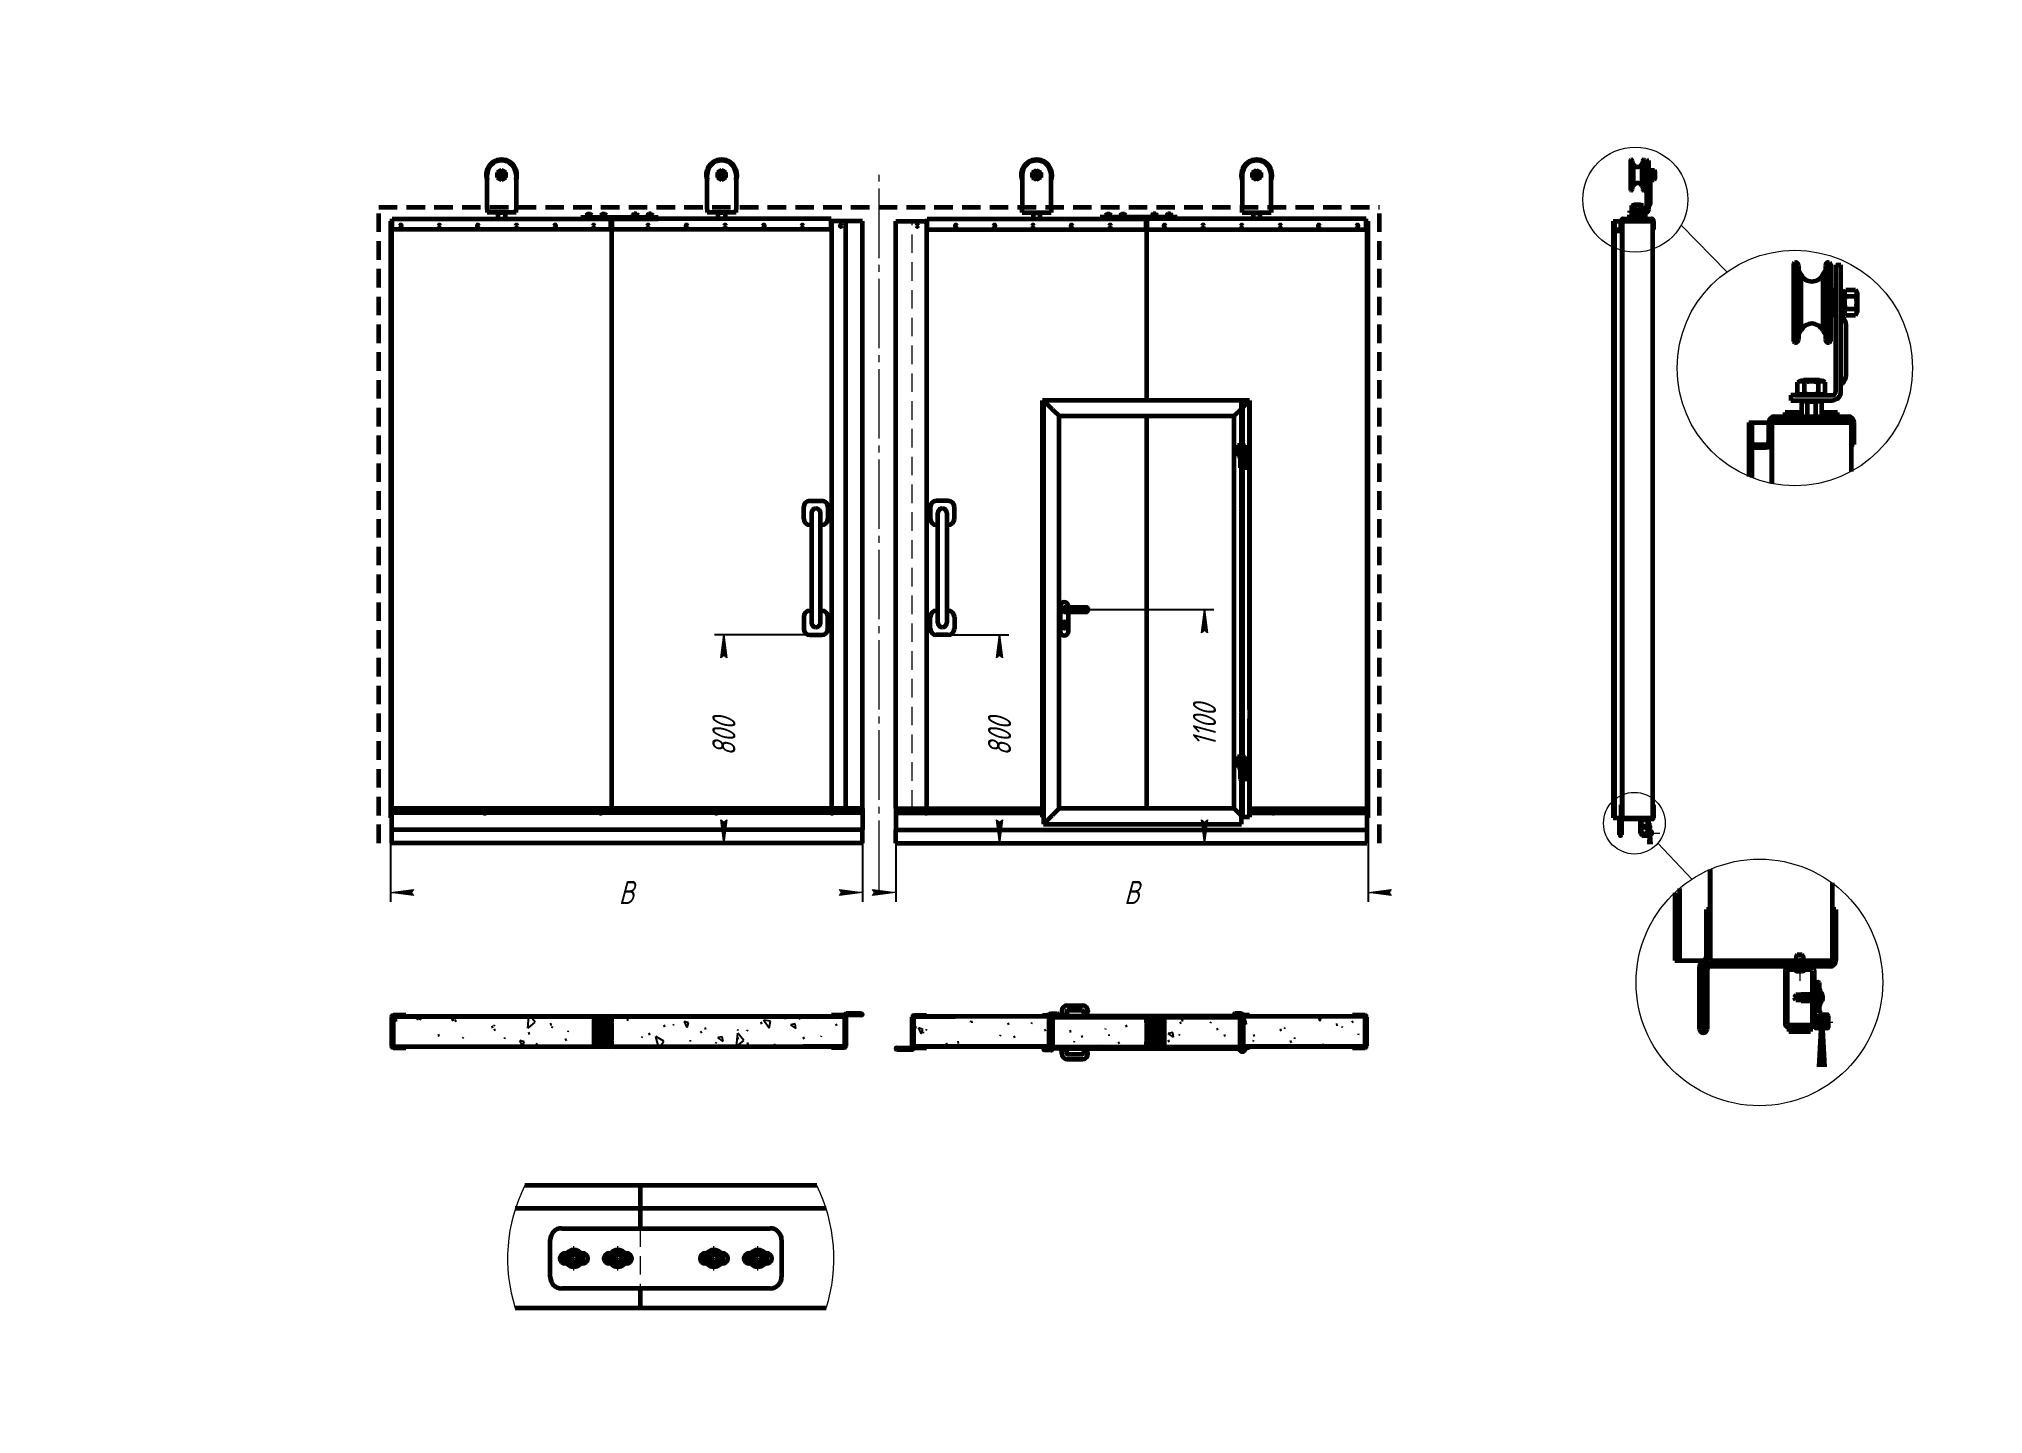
# Model space of a CAD drawing. Header units: millimetres. Extents: x 0 to 3360, y 0 to 297.
# Drawn here: x 840 to 1260, y 0 to 297 of the extents above; entities that cross this region are included whole.
import ezdxf

# ---------------------------------------------------------------- set-up
doc = ezdxf.new("R2010")
doc.units = ezdxf.units.MM
for name, pattern in [('K5LT_AXLED', [19.5, 15, -1.5, 1.5, -1.5]), ('K5LT_BASIC', [0]), ('K5LT_DASHED', [6, 4, -2]), ('K5LT_DASHED_REINFORCED', [6, 4, -2]), ('K5LT_THIN', [0]), ('K5LT_THIN_INCLUDED_TO_HATCHING', [0])]:
    doc.linetypes.add(name, pattern=pattern)
doc.layers.add('Системный слой', color=7, linetype='Continuous')
doc.styles.add('KDIMTEXTSTYLE', font='GOST_AU.SHX', dxfattribs={"width": 0.96, "oblique": 15, "height": 5})
doc.dimstyles.new('KDIMSTYLE (0.08)', dxfattribs={"dimtxt": 5, "dimasz": 1, "dimexe": 2, "dimexo": 0, "dimgap": 1, "dimtad": 1, "dimlfac": 12, "dimtxsty": 'KDIMTEXTSTYLE', "dimsah": 1, "dimcen": 0, "dimdle": 1, "dimadec": 0, "dimazin": 0, "dimtfac": 0.667, "dimtmove": 0, "dimatfit": 3, "dimfxl": 1, "dimtvp": 1, "dimtolj": 1, "dimtzin": 0, "dimarcsym": 0})
pattern_1 = [(45, (0, 0), (-0.3535534, 0.3535534), []), (135, (0, 0), (-0.3535534, -0.3535534), [])]
pattern_2 = [(45, (0, 0), (-0.7071068, 0.7071068), []), (135, (0, 0), (-0.7071068, -0.7071068), [])]
pattern_3 = [(45, (0, 0), (-2.12132, 2.12132), [])]
pattern_4 = [(40, (7.66, 6.428), (-20.5692, 24.5134), [2, -30]), (130, (9.193, 7.713), (-24.5134, -20.5692), [2, -30]), (85, (7.66, 6.428), (-20.56883, 24.51297), [2.828, -42.426]), (60, (9.193, 7.713), (-27.7128, 16), [2, -30]), (150, (10.192, 9.445), (-16, -27.7128), [2, -30]), (105, (9.193, 7.713), (-27.7123, 15.9997), [2.828, -42.426]), (80, (16.853, 14.141), (-26.0974, 4.6017), [1.5, -25]), (170, (17.114, 15.618), (-4.6017, -26.0974), [1.5, -25]), (125, (16.853, 14.141), (-26.09695, 4.6016), [2.121, -35.355]), (100, (-18.796, -15.771), (-15.75692, -2.77837), [1, -15]), (190, (-18.97, -14.787), (2.77837, -15.75692), [1, -15]), (145, (-18.796, -15.771), (-15.75733, -2.77844), [1.414, -21.213]), (70, (1.233, 14.088), (-15.03508, 5.47232), [1, -15]), (160, (1.575, 15.028), (-5.47232, -15.03508), [1, -15]), (115, (1.233, 14.088), (-15.03547, 5.47246), [1.414, -21.213]), (85, (0, 0), (-9.35186, 7.84492), [0.3, -10]), (65, (0, 0), (-2.418448, 6.64463), [0.3, -10]), (105, (0, 0), (-6.193075, 7.658056), [0.5, -12]), (110, (0, 0), (-7.94593, 1.36463), [0.5, -7])]

msp = doc.modelspace()

# ---------------------------------------------------------------- blocks, each defined once
blk = doc.blocks.new('U15')
at = {"layer": 'Системный слой', "color": 30, "linetype": 'K5LT_AXLED', "lineweight": 18, "true_color": 0xff8000}
for p, q in [((953.19, 33.62), (957.94, 33.62)), ((955.57, 30.99), (955.57, 36.24))]:
    blk.add_line(p, q, dxfattribs=at)
at = {"layer": 'Системный слой', "color": 5, "linetype": 'K5LT_BASIC', "lineweight": 60, "true_color": 0x0000ff}
for p, q in [((953.94, 34.56), (955.57, 35.49)), ((953.94, 32.68), (953.94, 34.56)), ((955.57, 35.49), (957.19, 34.56)), ((957.19, 34.56), (957.19, 32.68)), ((955.57, 31.74), (953.94, 32.68)), ((957.19, 32.68), (955.57, 31.74))]:
    blk.add_line(p, q, dxfattribs=at)
for radius in [1.46, 0.831]:
    blk.add_circle((955.57, 33.62), radius, dxfattribs=at)
at = {"layer": 'Системный слой', "color": 7, "linetype": 'K5LT_THIN', "lineweight": 18}
blk.add_arc((955.57, 33.62), 1, 75, 345, dxfattribs=at)
blk = doc.blocks.new('U16')
at = {"layer": 'Системный слой', "color": 30, "linetype": 'K5LT_AXLED', "lineweight": 18, "true_color": 0xff8000}
for p, q in [((962.69, 33.62), (967.44, 33.62)), ((965.07, 30.99), (965.07, 36.24))]:
    blk.add_line(p, q, dxfattribs=at)
at = {"layer": 'Системный слой', "color": 5, "linetype": 'K5LT_BASIC', "lineweight": 60, "true_color": 0x0000ff}
for p, q in [((963.44, 34.56), (965.07, 35.49)), ((963.44, 32.68), (963.44, 34.56)), ((965.07, 35.49), (966.69, 34.56)), ((966.69, 34.56), (966.69, 32.68)), ((965.07, 31.74), (963.45, 32.68)), ((966.69, 32.68), (965.07, 31.74))]:
    blk.add_line(p, q, dxfattribs=at)
for radius in [1.46, 0.831]:
    blk.add_circle((965.07, 33.62), radius, dxfattribs=at)
at = {"layer": 'Системный слой', "color": 7, "linetype": 'K5LT_THIN', "lineweight": 18}
blk.add_arc((965.07, 33.62), 1, 75, 345, dxfattribs=at)
blk = doc.blocks.new('U17')
at = {"layer": 'Системный слой', "color": 30, "linetype": 'K5LT_AXLED', "lineweight": 18, "true_color": 0xff8000}
for p, q in [((983.44, 33.62), (988.19, 33.62)), ((985.82, 30.99), (985.82, 36.24))]:
    blk.add_line(p, q, dxfattribs=at)
at = {"layer": 'Системный слой', "color": 5, "linetype": 'K5LT_BASIC', "lineweight": 60, "true_color": 0x0000ff}
for p, q in [((984.19, 34.56), (985.82, 35.49)), ((984.19, 32.68), (984.19, 34.56)), ((985.82, 35.49), (987.44, 34.56)), ((987.44, 34.56), (987.44, 32.68)), ((985.82, 31.74), (984.19, 32.68)), ((987.44, 32.68), (985.82, 31.74))]:
    blk.add_line(p, q, dxfattribs=at)
for radius in [1.46, 0.831]:
    blk.add_circle((985.82, 33.62), radius, dxfattribs=at)
at = {"layer": 'Системный слой', "color": 7, "linetype": 'K5LT_THIN', "lineweight": 18}
blk.add_arc((985.82, 33.62), 1, 75, 345, dxfattribs=at)
blk = doc.blocks.new('U18')
at = {"layer": 'Системный слой', "color": 30, "linetype": 'K5LT_AXLED', "lineweight": 18, "true_color": 0xff8000}
for p, q in [((992.94, 33.62), (997.69, 33.62)), ((995.32, 30.99), (995.32, 36.24))]:
    blk.add_line(p, q, dxfattribs=at)
at = {"layer": 'Системный слой', "color": 5, "linetype": 'K5LT_BASIC', "lineweight": 60, "true_color": 0x0000ff}
for p, q in [((993.69, 34.56), (995.32, 35.49)), ((993.69, 32.68), (993.69, 34.56)), ((995.32, 35.49), (996.94, 34.56)), ((996.94, 34.56), (996.94, 32.68)), ((995.32, 31.74), (993.69, 32.68)), ((996.94, 32.68), (995.32, 31.74))]:
    blk.add_line(p, q, dxfattribs=at)
for radius in [1.46, 0.831]:
    blk.add_circle((995.32, 33.62), radius, dxfattribs=at)
at = {"layer": 'Системный слой', "color": 7, "linetype": 'K5LT_THIN', "lineweight": 18}
blk.add_arc((995.32, 33.62), 1, 75, 345, dxfattribs=at)
blk = doc.blocks.new('U569')
at = {"layer": 'Системный слой', "color": 5, "linetype": 'K5LT_BASIC', "lineweight": 60, "true_color": 0x0000ff}
for p, q in [((1187.68, 125.18), (1187.68, 127.62)), ((1187.7, 127.64), (1187.86, 127.64)), ((1187.89, 126.85), (1187.85, 126.81)), ((1187.85, 126.81), (1187.89, 126.77)), ((1187.89, 127.62), (1187.89, 126.85)), ((1187.89, 126.85), (1187.89, 125.97)), ((1187.85, 125.14), (1187.72, 125.14)), ((1187.81, 125.64), (1187.83, 125.25)), ((1187.85, 125.22), (1187.87, 125.22)), ((1188.18, 125.72), (1187.89, 125.72)), ((1187.89, 125.21), (1187.89, 125.18)), ((1187.97, 125.89), (1188.3, 125.89)), ((1188.18, 125.18), (1188.18, 125.21)), ((1188.2, 125.22), (1188.22, 125.22)), ((1188.35, 125.14), (1188.22, 125.14)), ((1188.24, 125.25), (1188.26, 125.64)), ((1188.39, 125.81), (1188.39, 125.18))]:
    blk.add_line(p, q, dxfattribs=at)
for centre, radius, start, end in [((1187.7, 127.62), 0.025, 90, 180), ((1187.86, 127.62), 0.025, 0, 90), ((1187.72, 125.18), 0.0417, 180, 270), ((1187.89, 125.64), 0.0833, 90, 182), ((1187.85, 125.25), 0.025, 183, 270), ((1187.85, 125.18), 0.0417, 270, 0), ((1187.87, 125.21), 0.0167, 0, 90), ((1187.97, 125.97), 0.0833, 180, 270), ((1188.18, 125.64), 0.0833, 358, 90), ((1188.2, 125.21), 0.0167, 90, 180), ((1188.22, 125.18), 0.0417, 180, 270), ((1188.22, 125.25), 0.025, 270, 357), ((1188.3, 125.81), 0.0833, 0, 90), ((1188.35, 125.18), 0.0417, 270, 0)]:
    blk.add_arc(centre, radius, start, end, dxfattribs=at)
blk = doc.blocks.new('U571')
at = {"layer": 'Системный слой', "color": 5, "linetype": 'K5LT_BASIC', "lineweight": 60, "true_color": 0x0000ff}
for p, q in [((1186.01, 125.39), (1186.01, 128.22)), ((1186.26, 128.47), (1187.43, 128.47)), ((1187.68, 128.22), (1187.68, 125.39)), ((1187.43, 125.14), (1186.26, 125.14))]:
    blk.add_line(p, q, dxfattribs=at)
for centre, start, end in [((1186.26, 128.22), 90, 180), ((1187.43, 128.22), 0, 90), ((1186.26, 125.39), 180, 270), ((1187.43, 125.39), 270, 0)]:
    blk.add_arc(centre, 0.25, start, end, dxfattribs=at)
blk = doc.blocks.new('U572')
at = {"layer": 'Системный слой', "color": 5, "linetype": 'K5LT_BASIC', "lineweight": 60, "true_color": 0x0000ff}
for p, q in [((1186.18, 125.39), (1186.18, 128.22)), ((1186.26, 128.31), (1187.43, 128.31)), ((1187.51, 128.22), (1187.51, 125.39)), ((1187.43, 125.31), (1186.26, 125.31))]:
    blk.add_line(p, q, dxfattribs=at)
for centre, start, end in [((1186.26, 128.22), 90, 180), ((1187.43, 128.22), 0, 90), ((1186.26, 125.39), 180, 270), ((1187.43, 125.39), 270, 0)]:
    blk.add_arc(centre, 0.0833, start, end, dxfattribs=at)
blk = doc.blocks.new('U570')
at = {"layer": 'Системный слой'}
for name in ['U571', 'U572']:
    blk.add_blockref(name, (0, 0), dxfattribs=at)
blk = doc.blocks.new('U574')
at = {"layer": 'Системный слой', "color": 30, "linetype": 'K5LT_AXLED', "lineweight": 18, "true_color": 0xff8000}
for q in [(1188.03, 127.59), (1185.93, 125.48), (1190.14, 125.48), (1188.03, 123.37)]:
    blk.add_line((1188.03, 125.48), q, dxfattribs=at)
blk = doc.blocks.new('U573')
at = {"layer": 'Системный слой', "color": 5, "linetype": 'K5LT_BASIC', "lineweight": 60, "true_color": 0x0000ff}
for p, q in [((1188.23, 125.66), (1187.84, 125.66)), ((1187.84, 125.66), (1187.91, 125.08)), ((1187.98, 125.08), (1187.87, 123.06)), ((1187.95, 125.08), (1187.88, 125.62)), ((1187.88, 125.62), (1188.19, 125.62)), ((1187.91, 125.08), (1187.95, 125.08)), ((1187.93, 125.48), (1187.98, 125.08)), ((1187.96, 123.06), (1188.03, 125.09)), ((1188.03, 125.37), (1188.04, 123.06)), ((1188.11, 123.06), (1188.05, 125.09)), ((1188.09, 125.08), (1188.14, 125.48)), ((1188.2, 123.06), (1188.09, 125.08)), ((1188.19, 125.62), (1188.12, 125.08)), ((1188.12, 125.08), (1188.16, 125.07)), ((1188.16, 125.07), (1188.23, 125.66))]:
    blk.add_line(p, q, dxfattribs=at)
blk.add_arc((1188.03, 125.48), 0.107, 0, 180, dxfattribs=at)
at = {"layer": 'Системный слой'}
blk.add_blockref('U574', (0, 0), dxfattribs=at)
blk = doc.blocks.new('U575')
at = {"layer": 'Системный слой', "color": 5, "linetype": 'K5LT_BASIC', "lineweight": 60, "true_color": 0x0000ff}
for p, q in [((1032.56, 195.93), (1032.56, 193.32)), ((1036.46, 197.23), (1033.86, 197.23)), ((1034.18, 170.9), (1034.18, 194.62)), ((1036.14, 194.62), (1036.14, 170.9)), ((1037.76, 193.32), (1037.76, 195.93)), ((1033.86, 192.02), (1034.18, 192.02)), ((1036.14, 192.02), (1036.46, 192.02)), ((1032.56, 169.6), (1032.56, 172.2)), ((1033.86, 173.51), (1034.18, 173.51)), ((1036.14, 173.51), (1036.46, 173.51)), ((1037.76, 172.2), (1037.76, 169.6)), ((1036.46, 168.3), (1033.86, 168.3))]:
    blk.add_line(p, q, dxfattribs=at)
for centre, radius, start, end in [((1033.86, 195.93), 1.3, 90, 180), ((1033.86, 193.32), 1.3, 180, 270), ((1035.16, 194.62), 0.977, 90, 180), ((1035.16, 194.62), 0.977, 0, 90), ((1036.46, 195.93), 1.3, 0, 90), ((1036.46, 193.32), 1.3, 270, 0), ((1033.86, 172.2), 1.3, 90, 180), ((1036.46, 172.2), 1.3, 0, 90), ((1033.86, 169.6), 1.3, 180, 270), ((1035.16, 170.9), 0.977, 180, 270), ((1035.16, 170.9), 0.977, 270, 0), ((1036.46, 169.6), 1.3, 270, 0)]:
    blk.add_arc(centre, radius, start, end, dxfattribs=at)
blk = doc.blocks.new('U576')
at = {"layer": 'Системный слой', "color": 5, "linetype": 'K5LT_BASIC', "lineweight": 60, "true_color": 0x0000ff}
for p, q in [((1005.25, 193.32), (1005.25, 195.93)), ((1006.55, 197.23), (1009.16, 197.23)), ((1006.88, 194.62), (1006.88, 170.9)), ((1008.83, 170.9), (1008.83, 194.62)), ((1010.46, 195.93), (1010.46, 193.32)), ((1006.88, 192.02), (1006.55, 192.02)), ((1009.16, 192.02), (1008.83, 192.02)), ((1005.25, 172.2), (1005.25, 169.6)), ((1006.88, 173.51), (1006.55, 173.51)), ((1009.16, 173.51), (1008.83, 173.51)), ((1010.46, 169.6), (1010.46, 172.2)), ((1006.55, 168.3), (1009.16, 168.3))]:
    blk.add_line(p, q, dxfattribs=at)
for centre, radius, start, end in [((1006.55, 195.93), 1.3, 90, 180), ((1006.55, 193.32), 1.3, 180, 270), ((1007.85, 194.62), 0.977, 90, 180), ((1007.85, 194.62), 0.977, 0, 90), ((1009.16, 195.93), 1.3, 0, 90), ((1009.16, 193.32), 1.3, 270, 0), ((1006.55, 172.2), 1.3, 90, 180), ((1009.16, 172.2), 1.3, 0, 90), ((1006.55, 169.6), 1.3, 180, 270), ((1007.85, 170.9), 0.977, 180, 270), ((1007.85, 170.9), 0.977, 270, 0), ((1009.16, 169.6), 1.3, 270, 0)]:
    blk.add_arc(centre, radius, start, end, dxfattribs=at)
blk = doc.blocks.new('U577')
at = {"layer": 'Системный слой', "color": 5, "linetype": 'K5LT_BASIC', "lineweight": 60, "true_color": 0x0000ff}
for p, q in [((1056.82, 218.9), (1056.82, 128.91)), ((1056.82, 218.9), (1056.82, 218.9)), ((1056.82, 128.91), (1056.82, 218.9)), ((1056.82, 218.9), (1056.82, 218.9)), ((1057.02, 218.69), (1056.82, 218.9)), ((1057.02, 218.9), (1056.82, 218.9)), ((1056.82, 218.9), (1057.02, 218.9)), ((1056.82, 218.9), (1057.02, 218.69)), ((1057.02, 218.94), (1057.02, 127.39)), ((1057.12, 218.84), (1057.02, 218.94)), ((1057.12, 218.84), (1057.02, 218.94)), ((1074.18, 218.94), (1057.02, 218.94)), ((1057.12, 218.84), (1058.82, 217.14)), ((1058.82, 217.14), (1057.12, 218.84)), ((1099.76, 218.94), (1074.18, 218.94)), ((1099.76, 218.84), (1099.76, 218.94)), ((1099.76, 218.84), (1099.76, 218.94)), ((1101.54, 218.9), (1099.76, 218.9)), ((1099.76, 218.9), (1101.54, 218.9)), ((1099.76, 217.14), (1099.76, 218.84)), ((1099.76, 217.14), (1099.76, 218.84)), ((1101.54, 218.9), (1100.14, 217.5)), ((1100.14, 217.5), (1101.54, 218.9)), ((1101.54, 218.9), (1100.14, 217.5)), ((1100.14, 217.5), (1101.54, 218.9)), ((1101.54, 218.9), (1101.54, 218.9)), ((1101.54, 218.9), (1101.54, 218.9)), ((1101.54, 218.9), (1101.54, 218.9)), ((1101.54, 218.9), (1101.54, 218.9)), ((1101.54, 152.16), (1101.54, 218.9)), ((1101.54, 218.9), (1101.54, 152.16)), ((1058.94, 217.02), (1058.82, 217.14)), ((1058.94, 217.02), (1058.82, 217.14)), ((1058.94, 217.02), (1059.06, 216.91)), ((1059.06, 216.91), (1058.94, 217.02)), ((1059.12, 216.85), (1059.06, 216.91)), ((1059.12, 216.85), (1059.06, 216.91)), ((1059.12, 216.85), (1060.4, 215.56)), ((1060.4, 215.56), (1059.12, 216.85)), ((1060.4, 130.77), (1060.4, 215.56)), ((1060.4, 215.56), (1074.83, 215.56)), ((1074.83, 215.56), (1098.2, 215.56)), ((1079.3, 215.56), (1079.3, 130.77)), ((1079.3, 215.56), (1079.3, 130.77)), ((1099.48, 216.85), (1098.2, 215.56)), ((1099.48, 216.85), (1098.2, 215.56)), ((1099.48, 216.85), (1098.2, 215.56)), ((1098.2, 130.77), (1098.2, 215.56)), ((1099.48, 216.85), (1099.54, 216.91)), ((1099.48, 216.85), (1099.54, 216.91)), ((1099.66, 217.02), (1099.54, 216.91)), ((1099.66, 217.02), (1099.76, 217.12)), ((1099.66, 217.02), (1099.76, 217.12)), ((1099.98, 217.33), (1099.76, 217.33)), ((1099.98, 217.33), (1099.76, 217.33)), ((1099.89, 217.25), (1099.76, 217.12)), ((1099.76, 217.12), (1099.89, 217.25)), ((1099.89, 217.25), (1099.76, 217.12)), ((1099.76, 217.12), (1099.89, 217.25)), ((1099.76, 217.12), (1099.76, 217.14)), ((1099.76, 217.12), (1099.76, 217.14)), ((1099.76, 209.32), (1099.76, 217.12)), ((1099.98, 217.33), (1099.89, 217.25)), ((1099.98, 217.33), (1099.89, 217.25)), ((1099.91, 217.27), (1099.89, 217.25)), ((1099.91, 217.27), (1099.89, 217.25)), ((1099.91, 217.33), (1099.91, 209.32)), ((1100.14, 217.5), (1099.98, 217.33)), ((1100.14, 217.5), (1099.98, 217.33)), ((1100.14, 217.5), (1099.98, 217.33)), ((1100.14, 217.5), (1099.98, 217.33)), ((1099.98, 209.32), (1099.98, 217.33)), ((1099.98, 217.33), (1099.98, 209.32)), ((1098.92, 206.91), (1098.92, 209.23)), ((1098.92, 206.91), (1098.92, 209.23)), ((1098.92, 209.23), (1099.53, 209.23)), ((1098.92, 209.23), (1099.53, 209.23)), ((1099.53, 206.91), (1098.92, 206.91)), ((1099.53, 206.91), (1098.92, 206.91)), ((1099.59, 209.32), (1099.53, 209.26)), ((1099.59, 209.32), (1099.53, 209.26)), ((1099.53, 209.26), (1099.53, 206.85)), ((1099.53, 209.26), (1099.53, 206.85)), ((1099.53, 209.26), (1099.99, 209.26)), ((1099.53, 209.26), (1099.99, 209.26)), ((1099.59, 206.79), (1099.53, 206.85)), ((1099.59, 206.79), (1099.53, 206.85)), ((1099.99, 206.85), (1099.53, 206.85)), ((1099.99, 206.85), (1099.53, 206.85)), ((1099.59, 206.79), (1099.53, 206.72)), ((1099.59, 206.79), (1099.53, 206.72)), ((1099.53, 206.72), (1099.53, 204.38)), ((1099.53, 206.72), (1099.53, 204.38)), ((1099.53, 206.72), (1100.46, 206.72)), ((1099.53, 206.72), (1099.53, 206.72)), ((1099.53, 206.72), (1100.46, 206.72)), ((1099.53, 206.72), (1099.53, 206.72)), ((1099.99, 209.32), (1099.59, 209.32)), ((1099.99, 209.32), (1099.59, 209.32)), ((1099.59, 206.79), (1099.59, 206.79)), ((1100.39, 206.79), (1099.59, 206.79)), ((1099.59, 206.79), (1099.99, 206.79)), ((1099.59, 206.79), (1099.59, 206.79)), ((1100.39, 206.79), (1099.59, 206.79)), ((1099.59, 206.79), (1099.99, 206.79)), ((1100.39, 209.32), (1099.99, 209.32)), ((1100.39, 209.32), (1099.99, 209.32)), ((1099.99, 209.26), (1100.46, 209.26)), ((1099.99, 209.26), (1100.46, 209.26)), ((1100.46, 206.85), (1099.99, 206.85)), ((1100.46, 206.85), (1099.99, 206.85)), ((1099.99, 206.79), (1100.39, 206.79)), ((1099.99, 206.79), (1100.39, 206.79)), ((1100.39, 209.32), (1100.46, 209.26)), ((1100.39, 209.32), (1100.46, 209.26)), ((1100.39, 206.79), (1100.46, 206.85)), ((1100.39, 206.79), (1100.46, 206.85)), ((1100.39, 206.79), (1100.46, 206.72)), ((1100.39, 206.79), (1100.46, 206.72)), ((1100.46, 209.26), (1100.46, 206.85)), ((1100.46, 209.26), (1100.46, 206.85)), ((1100.46, 206.72), (1100.46, 204.38)), ((1100.46, 206.72), (1100.46, 204.38)), ((1100.46, 206.7), (1100.99, 206.7)), ((1100.46, 206.7), (1100.99, 206.7)), ((1100.99, 206.7), (1100.99, 204.38)), ((1100.99, 206.7), (1100.99, 204.38)), ((1099.66, 204.26), (1099.53, 204.38)), ((1099.66, 204.26), (1099.53, 204.38)), ((1100.46, 204.38), (1099.53, 204.38)), ((1099.53, 204.38), (1099.53, 204.38)), ((1100.46, 204.38), (1099.53, 204.38)), ((1099.53, 204.38), (1099.53, 204.38)), ((1099.66, 204.26), (1099.66, 204.26)), ((1099.66, 204.26), (1100.33, 204.26)), ((1099.66, 204.26), (1099.66, 204.26)), ((1099.66, 204.26), (1100.33, 204.26)), ((1099.76, 196.38), (1099.76, 204.26)), ((1099.91, 204.26), (1099.91, 193.97)), ((1099.98, 196.41), (1099.98, 204.26)), ((1099.98, 204.26), (1099.98, 196.41)), ((1100.33, 204.26), (1100.46, 204.38)), ((1100.33, 204.26), (1100.46, 204.38)), ((1100.99, 204.38), (1100.46, 204.38)), ((1100.99, 204.38), (1100.46, 204.38)), ((1099.76, 195.61), (1099.76, 196.38)), ((1099.76, 195.61), (1099.76, 195.44)), ((1099.76, 195.26), (1099.76, 195.44)), ((1099.76, 194.93), (1099.76, 195.26)), ((1099.76, 194.93), (1099.76, 194.76)), ((1099.76, 193.99), (1099.76, 194.76)), ((1099.76, 152.59), (1099.76, 193.99)), ((1099.91, 193.97), (1099.91, 149.64)), ((1099.98, 196.41), (1099.98, 149.63)), ((1099.98, 152.66), (1099.98, 193.97)), ((1060.59, 174.41), (1060.59, 169.09)), ((1061.52, 174.28), (1062.15, 174.28)), ((1061.52, 173.23), (1062.15, 173.23)), ((1062.15, 174.28), (1065.52, 174.28)), ((1062.15, 173.23), (1065.52, 173.23)), ((1062.44, 174.28), (1062.44, 174.41)), ((1062.44, 169.09), (1062.44, 173.23)), ((1065.52, 174.28), (1066.16, 174.28)), ((1065.52, 173.23), (1066.16, 173.23)), ((1061.31, 169.94), (1061.31, 170.47)), ((1061.5, 171.02), (1061.54, 171.02)), ((1061.5, 170.6), (1061.5, 171.02)), ((1061.54, 170.6), (1061.5, 170.6)), ((1061.54, 171.02), (1061.54, 170.6)), ((1061.73, 170.47), (1061.73, 169.94)), ((1061.73, 170.47), (1061.73, 169.94)), ((1099.76, 151.56), (1099.76, 152.59)), ((1099.76, 151.56), (1099.76, 151.4)), ((1099.76, 151.29), (1099.76, 151.4)), ((1099.76, 150.89), (1099.76, 151.29)), ((1099.98, 151.64), (1099.98, 152.66)), ((1101.54, 152.16), (1101.54, 150.13)), ((1099.76, 150.89), (1099.76, 150.72)), ((1099.76, 149.7), (1099.76, 150.72)), ((1099.76, 142.07), (1099.76, 149.7)), ((1099.91, 149.64), (1099.91, 142.07)), ((1099.98, 142.07), (1099.98, 149.63)), ((1099.98, 149.63), (1099.98, 142.07)), ((1101.54, 128.91), (1101.54, 150.13)), ((1101.54, 150.13), (1101.54, 128.91)), ((1098.92, 139.67), (1098.92, 141.99)), ((1098.92, 141.99), (1099.53, 141.99)), ((1099.53, 139.67), (1098.92, 139.67)), ((1099.59, 142.07), (1099.53, 142.01)), ((1099.53, 142.01), (1099.53, 139.6)), ((1099.53, 142.01), (1099.99, 142.01)), ((1099.59, 139.54), (1099.53, 139.6)), ((1099.99, 139.6), (1099.53, 139.6)), ((1099.59, 139.54), (1099.53, 139.48)), ((1099.53, 139.48), (1099.53, 137.14)), ((1099.53, 139.48), (1100.46, 139.48)), ((1099.53, 139.48), (1099.53, 139.48)), ((1099.99, 142.07), (1099.59, 142.07)), ((1099.59, 139.54), (1099.59, 139.54)), ((1100.39, 139.54), (1099.59, 139.54)), ((1099.59, 139.54), (1099.99, 139.54)), ((1100.39, 142.07), (1099.99, 142.07)), ((1099.99, 142.01), (1100.46, 142.01)), ((1100.46, 139.6), (1099.99, 139.6)), ((1099.99, 139.54), (1100.39, 139.54)), ((1100.39, 142.07), (1100.46, 142.01)), ((1100.39, 139.54), (1100.46, 139.6)), ((1100.39, 139.54), (1100.46, 139.48)), ((1100.46, 142.01), (1100.46, 139.6)), ((1100.46, 139.48), (1100.46, 137.14)), ((1100.46, 139.46), (1100.99, 139.46)), ((1100.99, 139.46), (1100.99, 137.14)), ((1099.66, 137.01), (1099.53, 137.14)), ((1100.46, 137.14), (1099.53, 137.14)), ((1099.53, 137.14), (1099.53, 137.14)), ((1099.66, 137.01), (1099.66, 137.01)), ((1099.66, 137.01), (1100.33, 137.01)), ((1099.76, 129.2), (1099.76, 137.01)), ((1099.91, 137.01), (1099.91, 130.68)), ((1099.98, 130.68), (1099.98, 137.01)), ((1099.98, 137.01), (1099.98, 130.68)), ((1100.33, 137.01), (1100.46, 137.14)), ((1100.99, 137.14), (1100.46, 137.14)), ((1059.12, 129.48), (1060.4, 130.77)), ((1060.4, 130.77), (1059.12, 129.48)), ((1098.2, 130.77), (1060.4, 130.77)), ((1098.2, 130.77), (1099.48, 129.48)), ((1098.2, 130.77), (1099.48, 129.48)), ((1099.89, 130.68), (1099.89, 129.08)), ((1099.98, 130.68), (1099.89, 130.68)), ((1099.98, 130.68), (1099.98, 129.08)), ((1056.82, 128.91), (1057.02, 128.91)), ((1056.82, 128.91), (1056.82, 128.91)), ((1057.12, 127.49), (1057.02, 127.39)), ((1057.12, 127.49), (1057.02, 127.39)), ((1057.02, 127.39), (1099.76, 127.39)), ((1057.12, 127.49), (1058.82, 129.19)), ((1058.82, 129.19), (1057.12, 127.49)), ((1058.94, 129.31), (1058.82, 129.19)), ((1058.94, 129.31), (1058.82, 129.19)), ((1058.94, 129.31), (1059.06, 129.42)), ((1059.06, 129.42), (1058.94, 129.31)), ((1059.12, 129.48), (1059.06, 129.42)), ((1059.12, 129.48), (1059.06, 129.42)), ((1099.48, 129.48), (1099.54, 129.42)), ((1099.54, 129.42), (1099.66, 129.31)), ((1099.66, 129.31), (1099.76, 129.2)), ((1099.76, 129.19), (1099.76, 129.2)), ((1099.76, 127.49), (1099.76, 129.19)), ((1099.76, 128.99), (1099.81, 128.99)), ((1099.76, 128.07), (1099.81, 128.07)), ((1099.76, 127.39), (1099.76, 127.49)), ((1099.81, 128.82), (1099.81, 128.99)), ((1099.89, 128.91), (1099.81, 128.91)), ((1099.81, 128.07), (1099.81, 128.82)), ((1099.98, 128.91), (1099.89, 128.91)), ((1099.95, 128.99), (1099.98, 128.99)), ((1099.98, 128.91), (1099.98, 129.08)), ((1099.98, 129.08), (1099.98, 128.99)), ((1100.14, 128.91), (1099.98, 128.91)), ((1101.54, 128.91), (1100.14, 128.91)), ((1101.54, 128.91), (1101.54, 128.91))]:
    blk.add_line(p, q, dxfattribs=at)
for centre, radius, start, end in [((1061.52, 174.41), 0.928, 0, 180), ((1061.52, 173.75), 0.527, 90, 180), ((1061.52, 173.75), 0.527, 90, 180), ((1061.52, 173.75), 0.527, 180, 270), ((1061.52, 173.75), 0.527, 180, 270), ((1066.16, 173.75), 0.527, 0, 90), ((1066.16, 173.75), 0.527, 270, 0), ((1061.52, 169.09), 0.928, 180, 0), ((1061.52, 170.76), 0.359, 306.0319, 233.9681), ((1061.52, 169.94), 0.211, 180, 0), ((1061.52, 169.94), 0.211, 269.5624, 0), ((1099.81, 129.08), 0.169, 270, 0), ((1099.81, 129.08), 0.0844, 270, 0)]:
    blk.add_arc(centre, radius, start, end, dxfattribs=at)
blk = doc.blocks.new('U578')
at = {"layer": 'Системный слой', "color": 5, "linetype": 'K5LT_BASIC', "lineweight": 60, "true_color": 0x0000ff}
for p, q in [((1223.72, 83.49), (1223.72, 93.22)), ((1223.82, 93.32), (1224.45, 93.32)), ((1224.55, 93.22), (1224.55, 90.15)), ((1224.55, 90.15), (1224.38, 89.99)), ((1224.38, 89.99), (1224.55, 89.82)), ((1224.55, 90.15), (1224.55, 86.65)), ((1224.22, 85.31), (1224.3, 83.75)), ((1225.71, 85.65), (1224.55, 85.65)), ((1224.88, 86.32), (1226.22, 86.32)), ((1225.96, 83.75), (1226.04, 85.31)), ((1226.55, 85.99), (1226.55, 83.49)), ((1224.38, 83.32), (1223.88, 83.32)), ((1224.4, 83.65), (1224.48, 83.65)), ((1224.55, 83.59), (1224.55, 83.49)), ((1225.72, 83.49), (1225.72, 83.59)), ((1225.78, 83.65), (1225.86, 83.65)), ((1226.38, 83.32), (1225.88, 83.32))]:
    blk.add_line(p, q, dxfattribs=at)
for centre, radius, start, end in [((1223.82, 93.22), 0.1, 90, 180), ((1224.45, 93.22), 0.1, 0, 90), ((1224.55, 85.32), 0.333, 90, 182), ((1224.88, 86.65), 0.333, 180, 270), ((1225.71, 85.32), 0.333, 358, 90), ((1226.22, 85.99), 0.333, 0, 90), ((1223.88, 83.49), 0.167, 180, 270), ((1224.4, 83.75), 0.1, 183, 270), ((1224.38, 83.49), 0.167, 270, 0), ((1224.48, 83.59), 0.0667, 0, 90), ((1225.78, 83.59), 0.0667, 90, 180), ((1225.88, 83.49), 0.167, 180, 270), ((1225.86, 83.75), 0.1, 270, 357), ((1226.38, 83.49), 0.167, 270, 0)]:
    blk.add_arc(centre, radius, start, end, dxfattribs=at)
blk = doc.blocks.new('U580')
at = {"layer": 'Системный слой', "color": 5, "linetype": 'K5LT_BASIC', "lineweight": 60, "true_color": 0x0000ff}
for p, q in [((1217.72, 84.32), (1217.72, 95.65)), ((1218.05, 95.99), (1222.72, 95.99)), ((1223.05, 95.65), (1223.05, 84.32)), ((1222.72, 83.99), (1218.05, 83.99))]:
    blk.add_line(p, q, dxfattribs=at)
for centre, start, end in [((1218.05, 95.65), 90, 180), ((1222.72, 95.65), 0, 90), ((1218.05, 84.32), 180, 270), ((1222.72, 84.32), 270, 0)]:
    blk.add_arc(centre, 0.333, start, end, dxfattribs=at)
blk = doc.blocks.new('U579')
at = {"layer": 'Системный слой', "color": 5, "linetype": 'K5LT_BASIC', "true_color": 0x0000ff, "const_width": 0.6}
blk.add_lwpolyline([(1220.94, 96.65), (1222.72, 96.65, -0.414214), (1223.72, 95.65), (1223.72, 84.32, -0.414214), (1222.72, 83.32), (1218.05, 83.32, -0.414214), (1217.05, 84.32), (1217.05, 95.65, -0.414214), (1218.05, 96.65), (1219.82, 96.65)], format="xyb", dxfattribs=at)
at = {"layer": 'Системный слой'}
blk.add_blockref('U580', (0, 0), dxfattribs=at)
blk = doc.blocks.new('U582')
at = {"layer": 'Системный слой', "color": 30, "linetype": 'K5LT_AXLED', "lineweight": 18, "true_color": 0xff8000}
for q in [(1222.7, 84.67), (1225.13, 87.1), (1227.56, 84.67), (1225.13, 82.25)]:
    blk.add_line((1225.13, 84.67), q, dxfattribs=at)
blk = doc.blocks.new('U581')
at = {"layer": 'Системный слой', "color": 5, "linetype": 'K5LT_BASIC', "lineweight": 60, "true_color": 0x0000ff}
for p, q in [((1225.93, 85.4), (1224.34, 85.4)), ((1224.34, 85.4), (1224.65, 83.06)), ((1224.81, 83.08), (1224.53, 85.24)), ((1224.53, 85.24), (1225.74, 85.24)), ((1224.7, 84.67), (1224.91, 83.09)), ((1225.13, 84.25), (1225.14, 74.99)), ((1225.37, 83.09), (1225.56, 84.67)), ((1225.74, 85.24), (1225.48, 83.08)), ((1225.65, 83.06), (1225.93, 85.4)), ((1224.91, 83.09), (1224.49, 74.99)), ((1224.65, 83.06), (1224.81, 83.08)), ((1224.85, 74.99), (1225.1, 83.11)), ((1225.43, 74.99), (1225.18, 83.11)), ((1225.79, 74.99), (1225.37, 83.09)), ((1225.48, 83.08), (1225.65, 83.06))]:
    blk.add_line(p, q, dxfattribs=at)
blk.add_arc((1225.13, 84.67), 0.426, 0, 180, dxfattribs=at)
at = {"layer": 'Системный слой'}
blk.add_blockref('U582', (0, 0), dxfattribs=at)
blk = doc.blocks.new('KDIMARROW_01')
at = {"layer": 'Системный слой'}
blk.add_hatch(color=0, dxfattribs=at).paths.add_polyline_path([(0, 0), (-5, 0.66), (-4.5, 0), (-5, -0.66)])
at = {"layer": 'Системный слой', "color": 0, "linetype": 'K5LT_THIN', "lineweight": 18}
for p, q in [((-4.5, 0), (-5, 0.66)), ((-5, 0.66), (0, 0)), ((0, 0), (-5, -0.66)), ((-5, -0.66), (-4.5, 0)), ((0, 0), (-1, 0))]:
    blk.add_line(p, q, dxfattribs=at)
blk = doc.blocks.new('U593')
at = {"layer": 'Системный слой', "color": 5, "linetype": 'K5LT_BASIC', "lineweight": 60, "true_color": 0x0000ff}
for p, q in [((1058.71, 85.63), (1058.71, 79.13)), ((1058.88, 79.13), (1058.88, 85.63)), ((1060.4, 85.96), (1059.04, 85.96)), ((1059.04, 85.79), (1060.4, 85.79)), ((1060.4, 85.79), (1060.4, 85.96)), ((1058.54, 78.96), (1057.21, 78.96)), ((1058.54, 78.79), (1057.21, 78.79)), ((1058.68, 78.75), (1057.21, 78.75)), ((1058.68, 78.59), (1057.21, 78.59)), ((1059.02, 79.03), (1058.8, 78.8)), ((1059.14, 78.91), (1058.91, 78.68)), ((1060.4, 79.13), (1059.26, 79.13)), ((1060.4, 78.96), (1059.26, 78.96)), ((1060.4, 78.96), (1060.4, 79.13))]:
    blk.add_line(p, q, dxfattribs=at)
for centre, radius, start, end in [((1059.04, 85.63), 0.333, 90, 180), ((1059.04, 85.63), 0.167, 90, 180), ((1057.21, 78.77), 0.188, 90, 270), ((1057.21, 78.77), 0.0208, 90, 270), ((1058.54, 79.13), 0.333, 270, 0), ((1058.54, 79.13), 0.167, 270, 0), ((1058.68, 78.92), 0.167, 270, 315), ((1058.68, 78.92), 0.333, 270, 315), ((1059.26, 78.79), 0.333, 90, 135), ((1059.26, 78.79), 0.167, 90, 135)]:
    blk.add_arc(centre, radius, start, end, dxfattribs=at)
blk = doc.blocks.new('U594')
at = {"layer": 'Системный слой', "color": 5, "linetype": 'K5LT_BASIC', "lineweight": 60, "true_color": 0x0000ff}
for p, q in [((1056.79, 86.13), (1057.93, 86.13)), ((1056.79, 86.13), (1056.79, 85.96)), ((1056.79, 85.96), (1057.93, 85.96)), ((1058.05, 86.18), (1058.28, 86.41)), ((1058.17, 86.06), (1058.4, 86.29)), ((1058.31, 85.96), (1058.31, 79.46)), ((1058.48, 79.46), (1058.48, 85.96)), ((1058.51, 86.5), (1059.98, 86.5)), ((1058.51, 86.34), (1059.98, 86.34)), ((1058.65, 86.29), (1059.98, 86.29)), ((1058.65, 86.13), (1059.98, 86.13)), ((1056.79, 79.29), (1056.79, 79.13)), ((1058.15, 79.29), (1056.79, 79.29)), ((1056.79, 79.13), (1058.15, 79.13))]:
    blk.add_line(p, q, dxfattribs=at)
for centre, radius, start, end in [((1057.93, 86.29), 0.167, 270, 315), ((1057.93, 86.29), 0.333, 270, 315), ((1058.51, 86.17), 0.333, 90, 135), ((1058.65, 85.96), 0.333, 90, 180), ((1058.51, 86.17), 0.167, 90, 135), ((1058.65, 85.96), 0.167, 90, 180), ((1059.98, 86.32), 0.188, 270, 90), ((1059.98, 86.32), 0.0208, 270, 90), ((1058.15, 79.46), 0.333, 270, 0), ((1058.15, 79.46), 0.167, 270, 0)]:
    blk.add_arc(centre, radius, start, end, dxfattribs=at)
blk = doc.blocks.new('U595')
at = {"layer": 'Системный слой', "color": 5, "linetype": 'K5LT_BASIC', "lineweight": 60, "true_color": 0x0000ff}
for p, q in [((1099.81, 86.5), (1098.35, 86.5)), ((1099.81, 86.34), (1098.35, 86.34)), ((1099.68, 86.29), (1098.35, 86.29)), ((1099.68, 86.13), (1098.35, 86.13)), ((1099.85, 79.46), (1099.85, 85.96)), ((1100.16, 86.06), (1099.93, 86.29)), ((1100.01, 85.96), (1100.01, 79.46)), ((1100.28, 86.18), (1100.05, 86.41)), ((1101.53, 86.13), (1100.39, 86.13)), ((1101.53, 85.96), (1100.39, 85.96)), ((1101.53, 86.13), (1101.53, 85.96)), ((1100.18, 79.29), (1101.53, 79.29)), ((1101.53, 79.13), (1100.18, 79.13)), ((1101.53, 79.29), (1101.53, 79.13))]:
    blk.add_line(p, q, dxfattribs=at)
for centre, radius, start, end in [((1098.35, 86.32), 0.188, 90, 270), ((1098.35, 86.32), 0.0208, 90, 270), ((1099.68, 85.96), 0.333, 0, 90), ((1099.68, 85.96), 0.167, 0, 90), ((1099.81, 86.17), 0.333, 45, 90), ((1099.81, 86.17), 0.167, 45, 90), ((1100.39, 86.29), 0.333, 225, 270), ((1100.39, 86.29), 0.167, 225, 270), ((1100.18, 79.46), 0.333, 180, 270), ((1100.18, 79.46), 0.167, 180, 270)]:
    blk.add_arc(centre, radius, start, end, dxfattribs=at)
blk = doc.blocks.new('U596')
at = {"layer": 'Системный слой', "color": 5, "linetype": 'K5LT_BASIC', "lineweight": 60, "true_color": 0x0000ff}
for p, q in [((1098.2, 85.96), (1098.2, 85.79)), ((1098.2, 85.96), (1099.43, 85.96)), ((1099.43, 85.79), (1098.2, 85.79)), ((1099.59, 85.63), (1099.59, 79.29)), ((1099.76, 79.29), (1099.76, 85.63)), ((1099.76, 80.96), (1099.76, 79.29)), ((1098.2, 79.13), (1098.2, 78.96)), ((1099.43, 79.13), (1098.2, 79.13)), ((1098.2, 78.96), (1099.43, 78.96)), ((1099.51, 78.97), (1099.52, 78.96))]:
    blk.add_line(p, q, dxfattribs=at)
for centre, radius, start, end in [((1099.43, 85.63), 0.333, 0, 90), ((1099.43, 85.63), 0.167, 0, 90), ((1099.43, 79.29), 0.333, 270, 0), ((1099.43, 79.29), 0.167, 270, 0)]:
    blk.add_arc(centre, radius, start, end, dxfattribs=at)

# ---------------------------------------------------------------- dimensions: what is measured, and where the dimension line sits
at = {"layer": 'Системный слой', "color": 7}
for base, p1, p2, location, text in [((1091.79535, 173.75455), (1084.90757, 123.31313), (1066.15732, 173.75455), (1091.79535, 148.75455), '\\H5.0;\\W0.965;\\Q15;\\H5.0;\\W0.965;\\Q15;\\Q15;1100'), ((987.9738, 168.29773), (1005.15377, 123.31313), (1007.8542, 168.29773), (987.9738, 146.29773), '\\H5.0;\\W0.965;\\Q15;\\H5.0;\\W0.965;\\Q15;\\Q15;800'), ((1047.51853, 168.29773), (1037.86035, 123.31313), (1035.15992, 168.29773), (1047.51853, 146.29773), '\\H5.0;\\W0.965;\\Q15;\\H5.0;\\W0.965;\\Q15;\\Q15;800')]:
    msp.add_linear_dim(base=base, p1=p1, p2=p2, angle=90, location=location, text=text, dimstyle='KDIMSTYLE (0.08)', override={"dimexo": 0, "dimblk1": 'KDIMARROW_01', "dimblk2": 'KDIMARROW_01', "dimse1": 0, "dimse2": 0, "dimclrt": 7, "dimtolj": 1}, dxfattribs=at).render()
for base, p1, p2, location in [((1017.92373, 112.64574), (915.92373, 128.80729), (1017.92373, 123.31313), (966.92373, 112.64574)), ((1025.09039, 112.64574), (1127.13206, 128.80729), (1025.09039, 123.31313), (1076.09039, 112.64574))]:
    msp.add_linear_dim(base=base, p1=p1, p2=p2, location=location, text='\\H5.0;\\W0.965;\\Q15;\\H5.0;\\W0.965;\\Q15;\\Q15;B', dimstyle='KDIMSTYLE (0.08)', override={"dimexo": 0, "dimblk1": 'KDIMARROW_01', "dimblk2": 'KDIMARROW_01', "dimse1": 0, "dimse2": 0, "dimclrt": 7, "dimtolj": 1}, dxfattribs=at).render()

# ---------------------------------------------------------------- hatches: boundary and pattern name
at = {"layer": 'Системный слой'}
h = msp.add_hatch(dxfattribs=at)
h.set_pattern_fill('Неметалл', angle=45, style=0, pattern_type=0)
h.set_pattern_definition(pattern_1)
h.paths.add_polyline_path([(1187.42976, 124.97396), (1186.2631, 124.97396), (1186.2631, 125.14063), (1187.42976, 125.14063)])
h = msp.add_hatch(dxfattribs=at)
h.set_pattern_fill('Песок', angle=40, style=0, pattern_type=0)
h.set_pattern_definition(pattern_4)
h.paths.add_polyline_path([(916.50706, 85.87775), (959.92373, 85.87775), (959.92373, 84.58608), (959.92373, 80.66941), (959.92373, 80.41941), (959.92373, 79.37775), (916.50706, 79.37775)])
h.paths.add_polyline_path([(963.84039, 85.87775), (1005.10504, 85.87775), (1010.21539, 85.87775), (1013.88206, 85.87775), (1014.00706, 85.87775), (1014.00706, 84.83608), (1014.00706, 79.37775), (1013.88206, 79.37775), (1010.21539, 79.37775), (963.84039, 79.37775), (963.78147, 79.40216), (963.75706, 79.46108), (963.75706, 80.58608), (963.72045, 80.67447), (963.63206, 80.71108), (963.67373, 80.71108), (963.67373, 80.79441), (963.75706, 80.79441), (963.75706, 84.46108), (963.67373, 84.46108), (963.67373, 84.54441), (963.63206, 84.54441), (963.72045, 84.58103), (963.75706, 84.66941), (963.75706, 85.79441), (963.78147, 85.85334)])
h = msp.add_hatch(dxfattribs=at)
h.set_pattern_fill('Неметалл', angle=45, style=0, pattern_type=0)
h.set_pattern_definition(pattern_2)
h.paths.add_polyline_path([(963.59039, 84.83608), (959.92373, 84.83608), (959.92373, 85.87775), (963.59039, 85.87775)])
h = msp.add_hatch(dxfattribs=at)
h.set_pattern_fill('Металл', angle=45, style=0, pattern_type=0)
h.set_pattern_definition(pattern_3)
h.paths.add_polyline_path([(960.17373, 84.83608), (963.59039, 84.83608), (963.59039, 84.75275), (960.17373, 84.75275), (960.05588, 84.70393), (960.00706, 84.58608), (960.00706, 80.66941), (960.05588, 80.55156), (960.17373, 80.50275), (963.59039, 80.50275), (963.59039, 80.41941), (960.17373, 80.41941), (960.00619, 80.48386), (959.92503, 80.64397), (959.92373, 80.66941), (959.92373, 84.58608), (959.98817, 84.75362), (960.14828, 84.83478)])
h = msp.add_hatch(dxfattribs=at)
h.set_pattern_fill('Неметалл', angle=45, style=0, pattern_type=0)
h.set_pattern_definition(pattern_2)
h.paths.add_polyline_path([(960.63206, 80.79441), (960.63206, 84.46108), (961.67373, 84.46108), (961.67373, 80.79441)])
h = msp.add_hatch(dxfattribs=at)
h.set_pattern_fill('Неметалл', angle=45, style=0, pattern_type=0)
h.set_pattern_definition(pattern_2)
h.paths.add_polyline_path([(961.67373, 80.79441), (961.67373, 84.46108), (962.71539, 84.46108), (962.71539, 80.79441)])
h = msp.add_hatch(dxfattribs=at)
h.set_pattern_fill('Неметалл', angle=45, style=0, pattern_type=0)
h.set_pattern_definition(pattern_2)
h.paths.add_polyline_path([(963.75706, 84.46108), (963.75706, 80.79441), (963.67373, 80.79441), (962.71539, 80.79441), (962.71539, 84.46108)])
h = msp.add_hatch(dxfattribs=at)
h.set_pattern_fill('Песок', angle=40, style=0, pattern_type=0)
h.set_pattern_definition(pattern_4)
h.paths.add_polyline_path([(1100.17927, 85.87775), (1126.50706, 85.87775), (1126.50706, 79.37775), (1100.17927, 79.37775)])
h.paths.add_polyline_path([(1058.14767, 79.37775), (1037.90908, 79.37775), (1032.79873, 79.37775), (1029.13206, 79.37775), (1029.00706, 79.37775), (1029.00706, 80.41941), (1029.00706, 85.87775), (1029.13206, 85.87775), (1032.79873, 85.87775), (1058.14767, 85.87775)])
h.paths.add_polyline_path([(1079.17373, 79.21105), (1059.04463, 79.21105), (1059.04463, 85.71105), (1079.17373, 85.71105), (1079.23265, 85.68664), (1079.25706, 85.62772), (1079.25706, 84.50272), (1079.29367, 84.41433), (1079.38206, 84.37772), (1079.34039, 84.37772), (1079.34039, 84.29438), (1079.25706, 84.29438), (1079.25706, 80.62772), (1079.34039, 80.62772), (1079.34039, 80.54438), (1079.38206, 80.54438), (1079.29367, 80.50777), (1079.25706, 80.41938), (1079.25706, 79.29438), (1079.23265, 79.23546)])
h.paths.add_polyline_path([(1099.42633, 79.21105), (1083.09039, 79.21105), (1083.09039, 80.50272), (1083.09039, 84.41938), (1083.09039, 84.66938), (1083.09039, 85.71105), (1099.42633, 85.71105)])
h.paths.add_polyline_path([(1079.42373, 80.25272), (1082.84039, 80.25272), (1083.09039, 80.25272), (1083.09039, 79.21105), (1079.42373, 79.21105)])
h = msp.add_hatch(dxfattribs=at)
h.set_pattern_fill('Неметалл', angle=45, style=0, pattern_type=0)
h.set_pattern_definition(pattern_2)
h.paths.add_polyline_path([(1079.25706, 80.62772), (1079.25706, 84.29438), (1079.34039, 84.29438), (1080.29873, 84.29438), (1080.29873, 80.62772)])
h = msp.add_hatch(dxfattribs=at)
h.set_pattern_fill('Неметалл', angle=45, style=0, pattern_type=0)
h.set_pattern_definition(pattern_2)
h.paths.add_polyline_path([(1079.42373, 85.71105), (1083.09039, 85.71105), (1083.09039, 84.66938), (1082.84039, 84.66938), (1079.42373, 84.66938)])
h = msp.add_hatch(dxfattribs=at)
h.set_pattern_fill('Металл', angle=45, style=0, pattern_type=0)
h.set_pattern_definition(pattern_3)
h.paths.add_polyline_path([(1082.84039, 80.25272), (1079.42373, 80.25272), (1079.42373, 80.33605), (1082.84039, 80.33605), (1082.95825, 80.38486), (1083.00706, 80.50272), (1083.00706, 84.41938), (1082.95825, 84.53723), (1082.84039, 84.58605), (1079.42373, 84.58605), (1079.42373, 84.66938), (1082.84039, 84.66938), (1083.00793, 84.60494), (1083.0891, 84.44483), (1083.09039, 84.41938), (1083.09039, 80.50272), (1083.02595, 80.33518), (1082.86584, 80.25401)])
h = msp.add_hatch(dxfattribs=at)
h.set_pattern_fill('Неметалл', angle=45, style=0, pattern_type=0)
h.set_pattern_definition(pattern_2)
h.paths.add_polyline_path([(1081.34039, 84.29438), (1081.34039, 80.62772), (1080.29873, 80.62772), (1080.29873, 84.29438)])
h = msp.add_hatch(dxfattribs=at)
h.set_pattern_fill('Неметалл', angle=45, style=0, pattern_type=0)
h.set_pattern_definition(pattern_2)
h.paths.add_polyline_path([(1082.38206, 84.29438), (1082.38206, 80.62772), (1081.34039, 80.62772), (1081.34039, 84.29438)])
h = msp.add_hatch(dxfattribs=at)
h.set_pattern_fill('Неметалл', angle=45, style=0, pattern_type=0)
h.set_pattern_definition(pattern_2)
h.paths.add_polyline_path([(963.59039, 79.37775), (959.92373, 79.37775), (959.92373, 80.41941), (960.17373, 80.41941), (963.59039, 80.41941)])
h = msp.add_hatch(dxfattribs=at)
h.set_pattern_fill('Неметалл', angle=45, style=0, pattern_type=0)
h.set_pattern_definition(pattern_2)
h.paths.add_polyline_path([(1079.42373, 80.25272), (1083.09039, 80.25272), (1083.09039, 79.21105), (1079.42373, 79.21105)])
h = msp.add_hatch(dxfattribs=at)
h.set_pattern_fill('Неметалл', angle=45, style=0, pattern_type=0)
h.set_pattern_definition(pattern_1)
h.paths.add_polyline_path([(1222.71552, 82.65436), (1218.04885, 82.65436), (1218.04885, 83.32103), (1222.71552, 83.32103)])

# ---------------------------------------------------------------- linework, layer by layer
at = {"layer": 'Системный слой', "color": 5, "linetype": 'K5LT_BASIC', "lineweight": 60, "true_color": 0x0000ff}
for p, q in [((1183.80494, 270.85854), (1183.88827, 270.94188)), ((1183.80494, 270.85854), (1183.80494, 264.35854)), ((1183.88827, 270.94188), (1183.9716, 270.94188)), ((1183.88827, 270.94188), (1183.88827, 264.27521)), ((1184.2216, 270.69188), (1184.2216, 264.52521)), ((1184.2216, 270.27521), (1184.43755, 269.94188)), ((1184.43755, 269.94188), (1184.43755, 265.27521)), ((1186.25566, 269.94188), (1186.4716, 270.27521)), ((1186.25566, 269.94188), (1186.25566, 265.27521)), ((1186.4716, 270.69188), (1186.4716, 264.52521)), ((1186.7216, 270.94188), (1186.80494, 270.94188)), ((1186.80494, 270.94188), (1186.88827, 270.85854)), ((1186.80494, 270.94188), (1186.80494, 264.27521)), ((1186.88827, 270.85854), (1186.88827, 264.35854)), ((1187.3466, 270.73354), (1187.76327, 270.73354)), ((1187.3466, 267.60854), (1187.3466, 270.73354)), ((1187.76327, 267.60854), (1187.76327, 270.73354)), ((936.81956, 260.23354), (936.81956, 267.60854)), ((939.94456, 268.66702), (939.02789, 268.13778)), ((939.02789, 268.13778), (939.02789, 267.0793)), ((939.02789, 267.0793), (939.94456, 266.55007)), ((940.86123, 268.13778), (939.94456, 268.66702)), ((939.94456, 266.55007), (940.86123, 267.0793)), ((940.86123, 267.0793), (940.86123, 268.13778)), ((943.06956, 267.60854), (943.06956, 260.23354)), ((984.36123, 260.23354), (984.36123, 267.60854)), ((987.48623, 268.66702), (986.56956, 268.13778)), ((986.56956, 268.13778), (986.56956, 267.0793)), ((986.56956, 267.0793), (987.48623, 266.55007)), ((988.40289, 268.13778), (987.48623, 268.66702)), ((987.48623, 266.55007), (988.40289, 267.0793)), ((988.40289, 267.0793), (988.40289, 268.13778)), ((990.61123, 267.60854), (990.61123, 260.23354)), ((1052.40289, 267.60854), (1052.40289, 260.23354)), ((1054.61123, 268.13778), (1055.52789, 268.66702)), ((1054.61123, 267.0793), (1054.61123, 268.13778)), ((1055.52789, 266.55007), (1054.61123, 267.0793)), ((1055.52789, 268.66702), (1056.44456, 268.13778)), ((1056.44456, 267.0793), (1055.52789, 266.55007)), ((1056.44456, 268.13778), (1056.44456, 267.0793)), ((1058.65289, 260.23354), (1058.65289, 267.60854)), ((1099.94456, 267.60854), (1099.94456, 260.23354)), ((1102.15289, 268.13778), (1103.06956, 268.66702)), ((1102.15289, 267.0793), (1102.15289, 268.13778)), ((1103.06956, 266.55007), (1102.15289, 267.0793)), ((1103.06956, 268.66702), (1103.98623, 268.13778)), ((1103.98623, 267.0793), (1103.06956, 266.55007)), ((1103.98623, 268.13778), (1103.98623, 267.0793)), ((1106.19456, 260.23354), (1106.19456, 267.60854)), ((1184.2216, 264.94188), (1184.43755, 265.27521)), ((1186.25566, 265.27521), (1186.4716, 264.94188)), ((1187.26327, 268.65021), (1186.88827, 268.65021)), ((1187.26327, 266.56688), (1186.88827, 266.56688)), ((1187.3466, 268.56688), (1187.26327, 268.65021)), ((1187.26327, 268.65021), (1187.26327, 267.77347)), ((1187.26327, 267.77347), (1187.26327, 266.56688)), ((1187.3466, 266.65021), (1187.26327, 266.56688)), ((1187.3466, 260.23354), (1187.3466, 267.60854)), ((1187.76327, 268.46688), (1188.02994, 268.46688)), ((1188.02994, 267.65934), (1187.76327, 267.75639)), ((1187.76327, 260.23354), (1187.76327, 267.60854)), ((1188.02994, 267.46069), (1187.76327, 267.55775)), ((1187.76327, 266.75021), (1188.02994, 266.75021)), ((1187.91145, 266.38295), (1187.78768, 266.50672)), ((1188.02994, 268.43354), (1188.16474, 268.66702)), ((1188.02994, 267.65934), (1188.02994, 268.46688)), ((1188.02994, 267.65934), (1188.02994, 267.46069)), ((1188.02994, 266.75021), (1188.02994, 267.46069)), ((1188.02994, 266.78354), (1188.16474, 266.55007)), ((1188.16474, 268.66702), (1188.96181, 268.66702)), ((1188.16474, 268.13778), (1188.96181, 268.13778)), ((1188.16474, 267.0793), (1188.96181, 267.0793)), ((1188.16474, 266.55007), (1188.96181, 266.55007)), ((1188.17994, 265.73354), (1188.17994, 265.73477)), ((1188.17994, 261.56688), (1188.17994, 265.73354)), ((1188.17994, 261.56688), (1188.17994, 265.73354)), ((1188.96181, 268.66702), (1189.0966, 268.43354)), ((1188.96181, 266.55007), (1189.0966, 266.78354)), ((1189.0966, 268.43354), (1189.0966, 266.78354)), ((1183.80494, 264.35854), (1183.88827, 264.27521)), ((1183.88827, 264.27521), (1183.9716, 264.27521)), ((1184.15024, 260.98649), (1184.40494, 261.13354)), ((1184.15024, 260.04726), (1184.15024, 260.98649)), ((1184.40494, 261.13354), (1186.20494, 261.13354)), ((1184.86398, 261.15021), (1184.63827, 261.15021)), ((1184.63827, 261.15021), (1184.86398, 261.15021)), ((1184.63827, 261.15021), (1184.63827, 261.13354)), ((1184.72759, 260.04726), (1184.72759, 260.98649)), ((1185.7459, 261.15021), (1184.86398, 261.15021)), ((1184.86398, 261.15021), (1184.86398, 261.13354)), ((1185.9716, 261.15021), (1185.7459, 261.15021)), ((1185.7459, 261.15021), (1185.9716, 261.15021)), ((1185.7459, 261.15021), (1185.7459, 261.13354)), ((1185.88229, 260.04726), (1185.88229, 260.98649)), ((1185.9716, 261.15021), (1185.9716, 261.13354)), ((1186.45964, 260.98649), (1186.20494, 261.13354)), ((1186.45964, 260.04726), (1186.45964, 260.98649)), ((1186.7216, 264.27521), (1186.80494, 264.27521)), ((1186.80494, 264.27521), (1186.88827, 264.35854)), ((1187.91145, 260.91747), (1187.78768, 260.79369)), ((1188.17994, 261.56565), (1188.17994, 261.56688)), ((915.92373, 257.65021), (915.92373, 128.80729)), ((916.17373, 257.65021), (915.92373, 257.65021)), ((916.17373, 257.65021), (916.17373, 123.31313)), ((916.17373, 257.65021), (916.17373, 123.31313)), ((916.29873, 257.65021), (916.17373, 257.65021)), ((916.29873, 257.65021), (916.29873, 258.15021)), ((916.29873, 258.15021), (925.38206, 258.15021)), ((916.29873, 255.81688), (916.29873, 257.65021)), ((925.38206, 258.15021), (957.09039, 258.15021)), ((936.81956, 260.23354), (936.81956, 259.48354)), ((943.06956, 259.48354), (936.81956, 259.48354)), ((940.69456, 259.40021), (939.19456, 259.40021)), ((939.19456, 258.15021), (939.19456, 259.40021)), ((939.44456, 259.48354), (939.27789, 259.48354)), ((939.27789, 259.48354), (939.27789, 259.40021)), ((940.61123, 259.48354), (940.44456, 259.48354)), ((940.61123, 259.48354), (940.61123, 259.40021)), ((940.69456, 259.40021), (940.69456, 258.15021)), ((943.06956, 259.48354), (943.06956, 260.23354)), ((957.09039, 258.48354), (957.92373, 258.48354)), ((957.09039, 258.15021), (957.09039, 258.48354)), ((957.09039, 258.15021), (957.92373, 258.15021)), ((957.92373, 258.48354), (972.92373, 258.48354)), ((957.92373, 258.15021), (972.92373, 258.15021)), ((958.35289, 259.02521), (958.21493, 258.94556)), ((958.21493, 258.94556), (958.21493, 258.56319)), ((958.35289, 258.48354), (958.21493, 258.56319)), ((958.41821, 259.02521), (958.35289, 259.02521)), ((959.32789, 259.02521), (958.41821, 259.02521)), ((958.56956, 259.23354), (958.50706, 259.17104)), ((959.17373, 259.17104), (958.50706, 259.17104)), ((958.50706, 259.02521), (958.50706, 259.17104)), ((958.52766, 258.94556), (958.52766, 258.56319)), ((958.56956, 259.23354), (959.11123, 259.23354)), ((959.11123, 259.23354), (959.17373, 259.17104)), ((959.15313, 258.94556), (959.15313, 258.56319)), ((959.17373, 259.02521), (959.17373, 259.17104)), ((959.32789, 259.02521), (959.46586, 258.94556)), ((959.32789, 258.48354), (959.46586, 258.56319)), ((959.46586, 258.94556), (959.46586, 258.56319)), ((961.51956, 259.02521), (961.3816, 258.94556)), ((961.3816, 258.94556), (961.3816, 258.56319)), ((961.51956, 258.48354), (961.3816, 258.56319)), ((961.58487, 259.02521), (961.51956, 259.02521)), ((962.49456, 259.02521), (961.58487, 259.02521)), ((961.73623, 259.23354), (961.67373, 259.17104)), ((962.34039, 259.17104), (961.67373, 259.17104)), ((961.67373, 259.02521), (961.67373, 259.17104)), ((961.69433, 258.94556), (961.69433, 258.56319)), ((961.73623, 259.23354), (962.27789, 259.23354)), ((962.27789, 259.23354), (962.34039, 259.17104)), ((962.31979, 258.94556), (962.31979, 258.56319)), ((962.34039, 259.02521), (962.34039, 259.17104)), ((962.49456, 259.02521), (962.63252, 258.94556)), ((962.49456, 258.48354), (962.63252, 258.56319)), ((962.63252, 258.94556), (962.63252, 258.56319)), ((963.59039, 258.15021), (963.59039, 257.65021)), ((963.59039, 255.81688), (963.59039, 257.65021)), ((963.71539, 257.65021), (963.59039, 257.65021)), ((963.71539, 257.65021), (963.71539, 130.76563)), ((963.71539, 257.65021), (963.71539, 130.76563)), ((963.84039, 257.65021), (963.71539, 257.65021)), ((963.84039, 257.65021), (963.84039, 258.15021)), ((1011.13206, 258.15021), (963.84039, 258.15021)), ((963.84039, 255.81688), (963.84039, 257.65021)), ((968.35289, 259.02521), (968.21493, 258.94556)), ((968.21493, 258.94556), (968.21493, 258.56319)), ((968.35289, 258.48354), (968.21493, 258.56319)), ((968.35289, 259.02521), (969.26258, 259.02521)), ((968.56956, 259.23354), (968.50706, 259.17104)), ((968.50706, 259.17104), (969.17373, 259.17104)), ((968.50706, 259.02521), (968.50706, 259.17104)), ((968.52766, 258.94556), (968.52766, 258.56319)), ((969.11123, 259.23354), (968.56956, 259.23354)), ((969.11123, 259.23354), (969.17373, 259.17104)), ((969.15313, 258.94556), (969.15313, 258.56319)), ((969.17373, 259.02521), (969.17373, 259.17104)), ((969.26258, 259.02521), (969.32789, 259.02521)), ((969.32789, 259.02521), (969.46586, 258.94556)), ((969.32789, 258.48354), (969.46586, 258.56319)), ((969.46586, 258.94556), (969.46586, 258.56319)), ((971.51956, 259.02521), (971.3816, 258.94556)), ((971.3816, 258.94556), (971.3816, 258.56319)), ((971.51956, 258.48354), (971.3816, 258.56319)), ((971.51956, 259.02521), (972.42925, 259.02521)), ((971.73623, 259.23354), (971.67373, 259.17104)), ((971.67373, 259.17104), (972.34039, 259.17104)), ((971.67373, 259.02521), (971.67373, 259.17104)), ((971.69433, 258.94556), (971.69433, 258.56319)), ((972.27789, 259.23354), (971.73623, 259.23354)), ((972.27789, 259.23354), (972.34039, 259.17104)), ((972.31979, 258.94556), (972.31979, 258.56319)), ((972.34039, 259.02521), (972.34039, 259.17104)), ((972.42925, 259.02521), (972.49456, 259.02521)), ((972.49456, 259.02521), (972.63252, 258.94556)), ((972.49456, 258.48354), (972.63252, 258.56319)), ((972.63252, 258.94556), (972.63252, 258.56319)), ((972.92373, 258.48354), (973.75706, 258.48354)), ((972.92373, 258.15021), (973.75706, 258.15021)), ((973.75706, 258.15021), (973.75706, 258.48354)), ((984.36123, 260.23354), (984.36123, 259.48354)), ((990.61123, 259.48354), (984.36123, 259.48354)), ((988.23623, 259.40021), (986.73623, 259.40021)), ((986.73623, 258.15021), (986.73623, 259.40021)), ((986.98623, 259.48354), (986.81956, 259.48354)), ((986.81956, 259.48354), (986.81956, 259.40021)), ((988.15289, 259.48354), (987.98623, 259.48354)), ((988.15289, 259.48354), (988.15289, 259.40021)), ((988.23623, 259.40021), (988.23623, 258.15021)), ((990.61123, 259.48354), (990.61123, 260.23354)), ((1011.13206, 258.15021), (1011.13206, 257.65021)), ((1017.92373, 257.65021), (1011.13206, 257.65021)), ((1011.13206, 255.81688), (1011.13206, 257.65021)), ((1011.25706, 257.65021), (1011.25706, 130.76563)), ((1014.34039, 130.76563), (1014.34039, 257.65021)), ((1017.92373, 130.76563), (1017.92373, 257.65021)), ((1025.09039, 257.65021), (1031.88206, 257.65021)), ((1025.09039, 130.76563), (1025.09039, 257.65021)), ((1031.75706, 257.65021), (1031.75706, 130.76563)), ((1031.88206, 258.15021), (1031.88206, 257.65021)), ((1031.88206, 258.15021), (1079.17373, 258.15021)), ((1031.88206, 255.81688), (1031.88206, 257.65021)), ((1052.40289, 259.48354), (1052.40289, 260.23354)), ((1052.40289, 259.48354), (1058.65289, 259.48354)), ((1054.77789, 259.40021), (1056.27789, 259.40021)), ((1054.77789, 259.40021), (1054.77789, 258.15021)), ((1054.86123, 259.48354), (1055.02789, 259.48354)), ((1054.86123, 259.48354), (1054.86123, 259.40021)), ((1056.02789, 259.48354), (1056.19456, 259.48354)), ((1056.19456, 259.48354), (1056.19456, 259.40021)), ((1056.27789, 258.15021), (1056.27789, 259.40021)), ((1058.65289, 260.23354), (1058.65289, 259.48354)), ((1069.25706, 258.15021), (1069.25706, 258.48354)), ((1070.09039, 258.48354), (1069.25706, 258.48354)), ((1070.09039, 258.15021), (1069.25706, 258.15021)), ((1085.09039, 258.48354), (1070.09039, 258.48354)), ((1085.09039, 258.15021), (1070.09039, 258.15021)), ((1070.51956, 259.02521), (1070.3816, 258.94556)), ((1070.3816, 258.94556), (1070.3816, 258.56319)), ((1070.51956, 258.48354), (1070.3816, 258.56319)), ((1070.58487, 259.02521), (1070.51956, 259.02521)), ((1071.49456, 259.02521), (1070.58487, 259.02521)), ((1070.73623, 259.23354), (1070.67373, 259.17104)), ((1071.34039, 259.17104), (1070.67373, 259.17104)), ((1070.67373, 259.02521), (1070.67373, 259.17104)), ((1070.69433, 258.94556), (1070.69433, 258.56319)), ((1070.73623, 259.23354), (1071.27789, 259.23354)), ((1071.27789, 259.23354), (1071.34039, 259.17104)), ((1071.31979, 258.94556), (1071.31979, 258.56319)), ((1071.34039, 259.02521), (1071.34039, 259.17104)), ((1071.49456, 259.02521), (1071.63252, 258.94556)), ((1071.49456, 258.48354), (1071.63252, 258.56319)), ((1071.63252, 258.94556), (1071.63252, 258.56319)), ((1073.68623, 259.02521), (1073.54826, 258.94556)), ((1073.54826, 258.94556), (1073.54826, 258.56319)), ((1073.68623, 258.48354), (1073.54826, 258.56319)), ((1073.75154, 259.02521), (1073.68623, 259.02521)), ((1074.66123, 259.02521), (1073.75154, 259.02521)), ((1073.90289, 259.23354), (1073.84039, 259.17104)), ((1074.50706, 259.17104), (1073.84039, 259.17104)), ((1073.84039, 259.02521), (1073.84039, 259.17104)), ((1073.861, 258.94556), (1073.861, 258.56319)), ((1073.90289, 259.23354), (1074.44456, 259.23354)), ((1074.44456, 259.23354), (1074.50706, 259.17104)), ((1074.48646, 258.94556), (1074.48646, 258.56319)), ((1074.50706, 259.02521), (1074.50706, 259.17104)), ((1074.66123, 259.02521), (1074.79919, 258.94556)), ((1074.66123, 258.48354), (1074.79919, 258.56319)), ((1074.79919, 258.94556), (1074.79919, 258.56319)), ((1079.17373, 257.65021), (1079.17373, 258.15021)), ((1079.17373, 255.81688), (1079.17373, 257.65021)), ((1079.17373, 257.65021), (1079.29873, 257.65021)), ((1079.29873, 257.65021), (1079.29873, 218.93735)), ((1079.29873, 257.65021), (1079.29873, 218.93735)), ((1079.29873, 257.65021), (1079.42373, 257.65021)), ((1079.42373, 258.15021), (1079.42373, 257.65021)), ((1079.42373, 255.81688), (1079.42373, 257.65021)), ((1080.51956, 259.02521), (1080.3816, 258.94556)), ((1080.3816, 258.94556), (1080.3816, 258.56319)), ((1080.51956, 258.48354), (1080.3816, 258.56319)), ((1080.51956, 259.02521), (1081.42925, 259.02521)), ((1080.73623, 259.23354), (1080.67373, 259.17104)), ((1080.67373, 259.17104), (1081.34039, 259.17104)), ((1080.67373, 259.02521), (1080.67373, 259.17104)), ((1080.69433, 258.94556), (1080.69433, 258.56319)), ((1081.27789, 259.23354), (1080.73623, 259.23354)), ((1081.27789, 259.23354), (1081.34039, 259.17104)), ((1081.31979, 258.94556), (1081.31979, 258.56319)), ((1081.34039, 259.02521), (1081.34039, 259.17104)), ((1081.42925, 259.02521), (1081.49456, 259.02521)), ((1081.49456, 259.02521), (1081.63252, 258.94556)), ((1081.49456, 258.48354), (1081.63252, 258.56319)), ((1081.63252, 258.94556), (1081.63252, 258.56319)), ((1083.68623, 259.02521), (1083.54826, 258.94556)), ((1083.54826, 258.94556), (1083.54826, 258.56319)), ((1083.68623, 258.48354), (1083.54826, 258.56319)), ((1083.68623, 259.02521), (1084.59591, 259.02521)), ((1083.90289, 259.23354), (1083.84039, 259.17104)), ((1083.84039, 259.17104), (1084.50706, 259.17104)), ((1083.84039, 259.02521), (1083.84039, 259.17104)), ((1083.861, 258.94556), (1083.861, 258.56319)), ((1084.44456, 259.23354), (1083.90289, 259.23354)), ((1084.44456, 259.23354), (1084.50706, 259.17104)), ((1084.48646, 258.94556), (1084.48646, 258.56319)), ((1084.50706, 259.02521), (1084.50706, 259.17104)), ((1084.59591, 259.02521), (1084.66123, 259.02521)), ((1084.66123, 259.02521), (1084.79919, 258.94556)), ((1084.66123, 258.48354), (1084.79919, 258.56319)), ((1084.79919, 258.94556), (1084.79919, 258.56319)), ((1085.92373, 258.48354), (1085.09039, 258.48354)), ((1085.92373, 258.15021), (1085.09039, 258.15021)), ((1085.92373, 258.15021), (1085.92373, 258.48354)), ((1117.63206, 258.15021), (1085.92373, 258.15021)), ((1099.94456, 259.48354), (1099.94456, 260.23354)), ((1099.94456, 259.48354), (1106.19456, 259.48354)), ((1102.31956, 259.40021), (1103.81956, 259.40021)), ((1102.31956, 259.40021), (1102.31956, 258.15021)), ((1102.40289, 259.48354), (1102.56956, 259.48354)), ((1102.40289, 259.48354), (1102.40289, 259.40021)), ((1103.56956, 259.48354), (1103.73623, 259.48354)), ((1103.73623, 259.48354), (1103.73623, 259.40021)), ((1103.81956, 258.15021), (1103.81956, 259.40021)), ((1106.19456, 260.23354), (1106.19456, 259.48354)), ((1126.71539, 258.15021), (1117.63206, 258.15021)), ((1126.71539, 257.65021), (1126.71539, 258.15021)), ((1126.71539, 255.81688), (1126.71539, 257.65021)), ((1126.71539, 257.65021), (1126.84039, 257.65021)), ((1126.84039, 257.65021), (1126.84039, 123.31313)), ((1126.84039, 257.65021), (1126.84039, 123.31313)), ((1126.84039, 257.65021), (1127.09039, 257.65021)), ((1127.09039, 257.65021), (1127.09039, 128.80729)), ((1180.0966, 257.65021), (1180.3466, 257.65021)), ((1180.0966, 257.65021), (1180.0966, 255.31688)), ((1180.3466, 257.65021), (1180.42994, 257.65021)), ((1180.3466, 257.65021), (1180.3466, 255.74989)), ((1180.42994, 257.65021), (1181.76327, 257.65021)), ((1181.76327, 256.06688), (1181.76327, 257.65021)), ((1182.01327, 257.65021), (1182.01327, 128.80729)), ((1182.01327, 128.80729), (1182.01327, 257.65021)), ((1182.01327, 256.06688), (1182.01327, 257.65021)), ((1182.01327, 257.65021), (1182.17994, 257.65021)), ((1182.17994, 257.65021), (1188.42994, 257.65021)), ((1182.26327, 258.15021), (1188.3466, 258.15021)), ((1182.26327, 257.90021), (1188.3466, 257.90021)), ((1183.9716, 258.48354), (1183.13827, 258.48354)), ((1183.13827, 258.15021), (1183.13827, 258.48354)), ((1183.92994, 259.90021), (1183.5966, 259.90021)), ((1183.5966, 259.90021), (1183.5966, 259.48354)), ((1183.5966, 259.48354), (1183.92994, 259.48354)), ((1183.92994, 259.90021), (1187.01327, 259.90021)), ((1183.92994, 259.48354), (1187.01327, 259.48354)), ((1184.4716, 258.48354), (1183.9716, 258.48354)), ((1184.40494, 259.90021), (1184.15024, 260.04726)), ((1184.26327, 257.90021), (1184.26327, 257.65021)), ((1184.9417, 259.40021), (1184.4716, 259.40021)), ((1184.4716, 259.40021), (1184.4716, 258.15021)), ((1184.63827, 259.48354), (1184.63827, 259.40021)), ((1184.9417, 259.40021), (1185.66818, 259.40021)), ((1184.9417, 259.40021), (1184.9417, 258.15021)), ((1186.13827, 259.40021), (1185.66818, 259.40021)), ((1185.66818, 258.15021), (1185.66818, 259.40021)), ((1185.9716, 259.48354), (1185.9716, 259.40021)), ((1186.13827, 259.40021), (1186.13827, 258.15021)), ((1186.63827, 258.48354), (1186.13827, 258.48354)), ((1186.20494, 259.90021), (1186.45964, 260.04726)), ((1186.3466, 257.90021), (1186.3466, 257.65021)), ((1187.4716, 258.48354), (1186.63827, 258.48354)), ((1187.4716, 258.15021), (1187.4716, 258.48354)), ((1188.42994, 257.65021), (1188.5966, 257.65021)), ((1188.5966, 257.65021), (1188.5966, 128.80729)), ((1188.5966, 257.65021), (1188.5966, 128.80729)), ((1188.5966, 257.65021), (1188.5966, 255.81688)), ((1188.8466, 255.81688), (1188.8466, 257.65021)), ((963.59039, 255.81688), (916.29873, 255.81688)), ((1011.25706, 255.81688), (963.84039, 255.81688)), ((1031.75706, 255.81688), (1079.17373, 255.81688)), ((1079.42373, 255.81688), (1126.71539, 255.81688)), ((1180.0966, 255.31688), (1180.0966, 253.73354)), ((1180.0966, 253.73354), (1180.0966, 128.80729)), ((1180.0966, 253.73354), (1180.3466, 253.73354)), ((1180.3466, 255.31688), (1180.3466, 253.73354)), ((1180.3466, 253.73354), (1180.3466, 128.80729)), ((1180.5966, 255.81688), (1181.51327, 255.81688)), ((1180.5966, 255.56688), (1181.51327, 255.56688)), ((1188.5966, 255.81688), (1188.5966, 128.80729)), ((1188.5966, 255.81688), (1188.8466, 255.81688)), ((1219.00485, 248.51514), (1219.22152, 248.73181)), ((1219.00485, 248.51514), (1219.00485, 231.61514)), ((1219.22152, 248.73181), (1219.43818, 248.73181)), ((1219.22152, 248.73181), (1219.22152, 231.39848)), ((1220.08818, 248.08181), (1220.08818, 232.04848)), ((1225.93818, 248.08181), (1225.93818, 232.04848)), ((1226.58818, 248.73181), (1226.80485, 248.73181)), ((1226.80485, 248.73181), (1227.02152, 248.51514)), ((1226.80485, 248.73181), (1226.80485, 231.39848)), ((1227.02152, 248.51514), (1227.02152, 231.61514)), ((1228.21318, 248.19014), (1229.29652, 248.19014)), ((1228.21318, 240.06514), (1228.21318, 248.19014)), ((1229.29652, 240.06514), (1229.29652, 248.19014)), ((1220.08818, 246.99848), (1220.64963, 246.13181)), ((1220.64963, 246.13181), (1220.64963, 233.99848)), ((1225.37674, 246.13181), (1225.93818, 246.99848)), ((1225.37674, 246.13181), (1225.37674, 233.99848)), ((1227.99652, 242.77348), (1227.02152, 242.77348)), ((1228.21318, 242.55681), (1227.99652, 242.77348)), ((1227.99652, 242.77348), (1227.99652, 240.49396)), ((1227.99652, 240.49396), (1227.99652, 237.35681)), ((1228.21318, 220.89014), (1228.21318, 240.06514)), ((1229.29652, 242.29681), (1229.98985, 242.29681)), ((1229.98985, 240.19721), (1229.29652, 240.44956)), ((1229.29652, 220.89014), (1229.29652, 240.06514)), ((1229.98985, 239.68073), (1229.29652, 239.93308)), ((1229.98985, 242.21014), (1230.34032, 242.81718)), ((1229.98985, 240.19721), (1229.98985, 242.29681)), ((1229.98985, 240.19721), (1229.98985, 239.68073)), ((1229.98985, 237.83348), (1229.98985, 239.68073)), ((1230.34032, 242.81718), (1232.41271, 242.81718)), ((1230.34032, 241.44116), (1232.41271, 241.44116)), ((1232.41271, 242.81718), (1232.76318, 242.21014)), ((1232.76318, 242.21014), (1232.76318, 237.92014)), ((1227.99652, 237.35681), (1227.02152, 237.35681)), ((1228.21318, 237.57348), (1227.99652, 237.35681)), ((1229.29652, 237.83348), (1229.98985, 237.83348)), ((1229.68179, 236.8786), (1229.35998, 237.20041)), ((1229.98985, 237.92014), (1230.34032, 237.31311)), ((1230.34032, 238.68912), (1232.41271, 238.68912)), ((1230.34032, 237.31311), (1232.41271, 237.31311)), ((1232.41271, 237.31311), (1232.76318, 237.92014)), ((1219.00485, 231.61514), (1219.22152, 231.39848)), ((1219.22152, 231.39848), (1219.43818, 231.39848)), ((1220.08818, 233.13181), (1220.64963, 233.99848)), ((1225.37674, 233.99848), (1225.93818, 233.13181)), ((1226.58818, 231.39848), (1226.80485, 231.39848)), ((1226.80485, 231.39848), (1227.02152, 231.61514)), ((1230.37985, 235.19014), (1230.37985, 235.19333)), ((1230.37985, 224.35681), (1230.37985, 235.19014)), ((1230.37985, 224.35681), (1230.37985, 235.19014)), ((1011.25706, 230.7194), (1011.25706, 230.55273)), ((1031.75706, 230.7194), (1031.75706, 230.55273)), ((1011.25677, 223.88604), (1011.25677, 223.71937)), ((1011.25677, 223.7194), (1011.25706, 223.7194)), ((1011.25706, 223.88604), (1011.25706, 223.88607)), ((1031.75706, 223.88604), (1031.75706, 223.88607)), ((1031.75735, 223.7194), (1031.75706, 223.7194)), ((1031.75735, 223.88604), (1031.75735, 223.71937)), ((1219.90263, 222.84781), (1220.56485, 223.23014)), ((1219.90263, 220.40581), (1219.90263, 222.84781)), ((1220.56485, 223.23014), (1225.24485, 223.23014)), ((1221.75836, 223.27348), (1221.17152, 223.27348)), ((1221.17152, 223.27348), (1221.75836, 223.27348)), ((1221.17152, 223.27348), (1221.17152, 223.23014)), ((1221.40374, 220.40581), (1221.40374, 222.84781)), ((1224.05134, 223.27348), (1221.75836, 223.27348)), ((1221.75836, 223.27348), (1221.75836, 223.23014)), ((1224.63818, 223.27348), (1224.05134, 223.27348)), ((1224.05134, 223.27348), (1224.63818, 223.27348)), ((1224.05134, 223.27348), (1224.05134, 223.23014)), ((1224.40596, 220.40581), (1224.40596, 222.84781)), ((1224.63818, 223.27348), (1224.63818, 223.23014)), ((1225.90707, 222.84781), (1225.24485, 223.23014)), ((1225.90707, 220.40581), (1225.90707, 222.84781)), ((1229.68179, 222.66835), (1229.35998, 222.34654)), ((1230.37985, 224.35362), (1230.37985, 224.35681)), ((1219.32985, 220.02348), (1218.46318, 220.02348)), ((1218.46318, 220.02348), (1218.46318, 218.94014)), ((1218.46318, 218.94014), (1219.32985, 218.94014)), ((1219.32985, 220.02348), (1227.34652, 220.02348)), ((1219.32985, 218.94014), (1227.34652, 218.94014)), ((1220.56485, 220.02348), (1219.90263, 220.40581)), ((1221.96042, 218.72348), (1220.73818, 218.72348)), ((1220.73818, 218.72348), (1220.73818, 215.47348)), ((1221.17152, 218.94014), (1221.17152, 218.72348)), ((1221.96042, 218.72348), (1223.84928, 218.72348)), ((1221.96042, 218.72348), (1221.96042, 215.47348)), ((1225.07152, 218.72348), (1223.84928, 218.72348)), ((1223.84928, 215.47348), (1223.84928, 218.72348)), ((1224.63818, 218.94014), (1224.63818, 218.72348)), ((1225.07152, 218.72348), (1225.07152, 215.47348)), ((1225.24485, 220.02348), (1225.90707, 220.40581)), ((1079.29873, 215.56221), (1079.29873, 130.76563)), ((1079.29873, 215.56221), (1079.29873, 130.76563)), ((1214.99652, 215.47348), (1230.81318, 215.47348)), ((1214.99652, 214.82348), (1230.81318, 214.82348)), ((1219.43818, 216.34014), (1217.27152, 216.34014)), ((1217.27152, 215.47348), (1217.27152, 216.34014)), ((1220.73818, 216.34014), (1219.43818, 216.34014)), ((1220.19652, 214.82348), (1220.19652, 214.17348)), ((1226.37152, 216.34014), (1225.07152, 216.34014)), ((1225.61318, 214.82348), (1225.61318, 214.17348)), ((1228.53818, 216.34014), (1226.37152, 216.34014)), ((1228.53818, 215.47348), (1228.53818, 216.34014)), ((1209.36318, 214.17348), (1210.01318, 214.17348)), ((1209.36318, 214.17348), (1209.36318, 208.10681)), ((1210.01318, 214.17348), (1210.22985, 214.17348)), ((1210.01318, 214.17348), (1210.01318, 209.23264)), ((1210.22985, 214.17348), (1213.69652, 214.17348)), ((1213.69652, 210.05681), (1213.69652, 214.17348)), ((1214.34652, 214.17348), (1214.34652, 200.97784)), ((1214.34652, 200.97784), (1214.34652, 214.17348)), ((1214.34652, 210.05681), (1214.34652, 214.17348)), ((1214.34652, 214.17348), (1214.77985, 214.17348)), ((1214.77985, 214.17348), (1231.02985, 214.17348)), ((1231.02985, 214.17348), (1231.46318, 214.17348)), ((1231.46318, 214.17348), (1231.46318, 203.56578)), ((1231.46318, 214.17348), (1231.46318, 203.56578)), ((1231.46318, 214.17348), (1231.46318, 209.40681)), ((1232.11318, 209.40681), (1232.11318, 214.17348)), ((1209.36318, 208.10681), (1209.36318, 203.99014)), ((1210.01318, 208.10681), (1210.01318, 203.99014)), ((1210.66318, 209.40681), (1213.04652, 209.40681)), ((1210.66318, 208.75681), (1213.04652, 208.75681)), ((1231.46318, 209.40681), (1231.46318, 203.56578)), ((1231.46318, 209.40681), (1232.11318, 209.40681)), ((1209.36318, 203.99014), (1209.36318, 202.51912)), ((1209.36318, 203.99014), (1210.01318, 203.99014)), ((1210.01318, 203.99014), (1210.01318, 202.25279)), ((1017.92373, 130.76563), (916.17373, 130.76563)), ((1017.92373, 130.76563), (1017.92373, 126.18229)), ((1025.09039, 130.76563), (1025.09039, 126.18229)), ((1025.09039, 130.76563), (1056.81754, 130.76563)), ((1101.53629, 130.76563), (1126.84039, 130.76563)), ((1181.9716, 131.55729), (1181.80494, 131.55729)), ((1181.80494, 129.03229), (1181.80494, 131.55729)), ((1181.9716, 129.03229), (1181.9716, 131.55729)), ((1188.80494, 131.55729), (1188.63827, 131.55729)), ((1188.63827, 131.55729), (1188.63827, 128.80729)), ((1188.80494, 131.55729), (1188.80494, 128.80729)), ((916.17373, 128.80729), (915.92373, 128.80729)), ((936.15758, 129.97396), (916.17373, 129.97396)), ((936.15289, 129.93229), (916.17373, 129.93229)), ((936.15758, 129.89063), (916.17373, 129.89063)), ((1017.92373, 126.18229), (916.17373, 126.18229)), ((961.15758, 129.97396), (936.52321, 129.97396)), ((961.15758, 129.89063), (936.52321, 129.89063)), ((961.15289, 129.93229), (936.52789, 129.93229)), ((986.15758, 129.97396), (961.52321, 129.97396)), ((986.15758, 129.89063), (961.52321, 129.89063)), ((986.15289, 129.93229), (961.52789, 129.93229)), ((1011.15758, 129.97396), (986.52321, 129.97396)), ((1011.15758, 129.89063), (986.52321, 129.89063)), ((1011.15289, 129.93229), (986.52789, 129.93229)), ((1017.92373, 129.97396), (1011.52321, 129.97396)), ((1017.92373, 129.89063), (1011.52321, 129.89063)), ((1017.92373, 129.93229), (1011.52789, 129.93229)), ((1017.92373, 123.31313), (1017.92373, 126.18229)), ((1025.09039, 129.97396), (1031.49092, 129.97396)), ((1025.09039, 129.93229), (1031.48623, 129.93229)), ((1025.09039, 129.89063), (1031.49092, 129.89063)), ((1025.09039, 123.31313), (1025.09039, 126.18229)), ((1025.09039, 126.18229), (1126.84039, 126.18229)), ((1031.85654, 129.97396), (1056.49092, 129.97396)), ((1031.85654, 129.89063), (1056.49092, 129.89063)), ((1031.86123, 129.93229), (1056.48623, 129.93229)), ((1101.53629, 129.97396), (1106.49092, 129.97396)), ((1101.53629, 129.93229), (1106.48623, 129.93229)), ((1101.53629, 129.89063), (1106.49092, 129.89063)), ((1106.85654, 129.97396), (1126.84039, 129.97396)), ((1106.85654, 129.89063), (1126.84039, 129.89063)), ((1106.86123, 129.93229), (1126.84039, 129.93229)), ((1126.84039, 128.80729), (1127.09039, 128.80729)), ((1180.0966, 128.80729), (1180.3466, 128.80729)), ((1180.3466, 128.80729), (1180.42994, 128.80729)), ((1180.42994, 128.80729), (1181.64897, 128.80729)), ((1181.42994, 125.09896), (1181.42994, 128.45019)), ((1181.52757, 128.68589), (1181.75612, 128.91444)), ((1181.5966, 125.09896), (1181.5966, 128.45019)), ((1181.64542, 128.56804), (1181.87397, 128.79659)), ((1181.67994, 128.30729), (1181.67994, 125.09896)), ((1181.8466, 128.30729), (1181.8466, 125.09896)), ((1182.01327, 128.80729), (1182.17994, 128.80729)), ((1188.4716, 128.64063), (1182.01327, 128.64063)), ((1188.4716, 128.47396), (1182.01327, 128.47396)), ((1182.17994, 128.80729), (1188.42994, 128.80729)), ((1186.6381, 126.94896), (1186.55476, 126.80729)), ((1186.55476, 126.80729), (1186.92976, 126.94896)), ((1186.6381, 126.66563), (1186.55476, 126.80729)), ((1186.92976, 126.94896), (1186.6381, 126.94896)), ((1186.92976, 126.66563), (1186.6381, 126.66563)), ((1186.92976, 126.98229), (1187.5131, 126.98229)), ((1186.92976, 126.98229), (1186.92976, 126.63229)), ((1187.5131, 126.92396), (1186.92976, 126.92396)), ((1187.5131, 126.69063), (1186.92976, 126.69063)), ((1186.92976, 126.63229), (1187.5131, 126.63229)), ((1187.92976, 127.26563), (1187.8881, 127.26563)), ((1187.92976, 126.34896), (1187.8881, 126.34896)), ((1187.92976, 126.34896), (1187.92976, 127.26563)), ((1188.42994, 128.80729), (1188.5966, 128.80729)), ((1017.92373, 123.31313), (916.17373, 123.31313)), ((1025.09039, 123.31313), (1126.84039, 123.31313)), ((1186.2631, 125.14063), (1186.2631, 124.97396)), ((1186.2631, 124.97396), (1187.42976, 124.97396)), ((1187.42976, 125.14063), (1187.42976, 124.97396)), ((1201.04956, 117.64991), (1201.04956, 97.9877)), ((1201.04956, 97.9877), (1201.04956, 117.64991)), ((1194.38289, 113.48805), (1194.38289, 97.9877)), ((1227.38289, 114.72782), (1227.38289, 97.9877)), ((1227.38289, 114.72782), (1227.38289, 97.9877)), ((1227.38289, 114.72782), (1227.38289, 97.9877)), ((1193.38289, 112.59066), (1193.38289, 97.9877)), ((1200.88289, 108.9877), (1200.21622, 108.9877)), ((1200.21622, 98.8877), (1200.21622, 108.9877)), ((1200.88289, 98.8877), (1200.88289, 108.9877)), ((1228.21622, 108.9877), (1227.54956, 108.9877)), ((1227.54956, 108.9877), (1227.54956, 97.9877)), ((1228.21622, 108.9877), (1228.21622, 97.9877)), ((1193.38289, 97.9877), (1194.38289, 97.9877)), ((1194.38289, 97.9877), (1194.71622, 97.9877)), ((1194.71622, 97.9877), (1199.59237, 97.9877)), ((1199.10675, 97.50208), (1200.02096, 98.41629)), ((1199.57815, 97.03067), (1200.49237, 97.94489)), ((1201.04956, 97.9877), (1201.71622, 97.9877)), ((1219.81969, 97.32103), (1201.04956, 97.32103)), ((1219.81969, 96.65436), (1201.04956, 96.65436)), ((1201.71622, 97.9877), (1226.71622, 97.9877)), ((1220.94469, 99.16895), (1219.81969, 99.16895)), ((1219.81969, 95.9877), (1219.81969, 97.9877)), ((1220.94469, 95.9877), (1220.94469, 97.9877)), ((1226.88289, 97.32103), (1220.94469, 97.32103)), ((1226.88289, 96.65436), (1220.94469, 96.65436)), ((1226.71622, 97.9877), (1227.38289, 97.9877)), ((1198.71622, 83.15436), (1198.71622, 96.55927)), ((1199.38289, 83.15436), (1199.38289, 96.55927)), ((1199.71622, 95.9877), (1199.71622, 83.15436)), ((1200.38289, 95.9877), (1200.38289, 83.15436)), ((1219.28531, 95.93145), (1219.28531, 95.9877)), ((1221.47906, 95.9877), (1219.28531, 95.9877)), ((1219.28531, 95.93145), (1219.28531, 95.9877)), ((1221.47906, 95.93145), (1219.28531, 95.93145)), ((1220.73861, 95.59395), (1220.02577, 95.59395)), ((1221.47906, 95.93145), (1221.47906, 95.9877)), ((1221.47906, 95.93145), (1221.47906, 95.9877)), ((1062.13024, 88.25272), (1065.46357, 88.25272)), ((1219.54885, 90.55436), (1219.21552, 89.9877)), ((1219.21552, 89.9877), (1220.71552, 90.55436)), ((1219.54885, 89.42103), (1219.21552, 89.9877)), ((1220.71552, 90.55436), (1219.54885, 90.55436)), ((1220.71552, 89.42103), (1219.54885, 89.42103)), ((1220.71552, 90.6877), (1223.04885, 90.6877)), ((1220.71552, 90.6877), (1220.71552, 89.2877)), ((1223.04885, 90.45436), (1220.71552, 90.45436)), ((1223.04885, 89.52103), (1220.71552, 89.52103)), ((1220.71552, 89.2877), (1223.04885, 89.2877)), ((1224.71552, 91.82103), (1224.54885, 91.82103)), ((1224.71552, 88.15436), (1224.71552, 91.82103)), ((916.17373, 85.79441), (916.17373, 79.46108)), ((916.34039, 79.46108), (916.34039, 85.79441)), ((919.25706, 86.12775), (916.50706, 86.12775)), ((916.50706, 85.96108), (919.25706, 85.96108)), ((916.50706, 85.91941), (916.50706, 79.37775)), ((916.50706, 85.91941), (963.59039, 85.91941)), ((916.50706, 85.87775), (963.59039, 85.87775)), ((919.25706, 85.96108), (919.25706, 86.12775)), ((959.92373, 85.87775), (959.92373, 84.83608)), ((959.92373, 79.37775), (959.92373, 85.87775)), ((959.92373, 84.83608), (963.59039, 84.83608)), ((959.92373, 84.58608), (959.92373, 80.66941)), ((960.00706, 80.66941), (960.00706, 84.58608)), ((963.59039, 84.83608), (960.17373, 84.83608)), ((960.17373, 84.75275), (963.59039, 84.75275)), ((960.29873, 83.54441), (960.29873, 84.21108)), ((960.34039, 84.29441), (960.34039, 80.96108)), ((960.34039, 83.54441), (960.34039, 84.21108)), ((960.42373, 80.96108), (960.42373, 84.29441)), ((963.67373, 84.54441), (960.59039, 84.54441)), ((960.59039, 84.46108), (963.67373, 84.46108)), ((961.67373, 84.46108), (960.63206, 84.46108)), ((960.63206, 84.46108), (960.63206, 80.79441)), ((963.63206, 84.58608), (960.67373, 84.58608)), ((960.67373, 84.54441), (963.63206, 84.54441)), ((962.71539, 84.46108), (961.67373, 84.46108)), ((961.67373, 84.46108), (961.67373, 80.79441)), ((961.67373, 80.79441), (961.67373, 84.46108)), ((963.59039, 84.75275), (962.00706, 84.75275)), ((962.00706, 84.75275), (962.00706, 84.71108)), ((962.00706, 84.71108), (963.59039, 84.71108)), ((962.71539, 80.79441), (962.71539, 84.46108)), ((963.75706, 84.46108), (962.71539, 84.46108)), ((962.71539, 84.46108), (962.71539, 80.79441)), ((963.59039, 84.83608), (963.59039, 85.87775)), ((963.59039, 84.75275), (963.59039, 84.83608)), ((963.67373, 85.79441), (963.67373, 84.83608)), ((963.67373, 84.46108), (963.67373, 84.54441)), ((963.71539, 84.83608), (963.71539, 85.79441)), ((963.71539, 85.79441), (963.71539, 84.66941)), ((963.75706, 84.66941), (963.75706, 85.79441)), ((963.75706, 80.79441), (963.75706, 84.46108)), ((963.84039, 85.91941), (1014.00706, 85.91941)), ((963.84039, 85.87775), (1010.21539, 85.87775)), ((1014.00706, 85.87775), (1005.10504, 85.87775)), ((1010.21539, 85.87775), (1013.88206, 85.87775)), ((1013.79222, 86.12778), (1011.25677, 86.12778)), ((1011.25677, 85.96111), (1011.25677, 86.12778)), ((1011.25677, 86.12775), (1011.25706, 86.12775)), ((1013.79222, 85.96111), (1011.25677, 85.96111)), ((1011.25706, 85.96111), (1011.25706, 85.96108)), ((1014.1386, 86.40512), (1013.91007, 86.17659)), ((1014.00706, 85.91941), (1014.00706, 84.83608)), ((1014.00706, 84.83608), (1014.00706, 79.33608)), ((1014.25645, 86.28727), (1014.02793, 86.05874)), ((1014.17373, 79.46108), (1014.17373, 85.96108)), ((1014.34039, 85.96108), (1014.34039, 79.46108)), ((1017.73623, 86.50275), (1014.3743, 86.50275)), ((1017.73623, 86.33608), (1014.3743, 86.33608)), ((1014.50706, 86.29441), (1017.73623, 86.29441)), ((1017.73623, 86.12775), (1014.50706, 86.12775)), ((1028.67373, 79.29441), (1028.67373, 85.79441)), ((1028.84039, 85.79441), (1028.84039, 79.29441)), ((1029.00706, 86.12775), (1031.75706, 86.12775)), ((1031.75706, 85.96108), (1029.00706, 85.96108)), ((1029.00706, 80.41941), (1029.00706, 85.91941)), ((1029.00706, 85.91941), (1058.14767, 85.91941)), ((1058.14767, 85.87775), (1029.00706, 85.87775)), ((1029.13206, 85.87775), (1032.79873, 85.87775)), ((1031.75706, 86.12775), (1031.75706, 85.96108)), ((1032.79873, 85.87775), (1037.90908, 85.87775)), ((1058.14767, 85.91941), (1058.14767, 79.33608)), ((1059.04463, 85.96105), (1058.481, 85.96105)), ((1059.04463, 85.75272), (1079.17373, 85.75272)), ((1059.04463, 79.16938), (1059.04463, 85.75272)), ((1079.17373, 85.71105), (1059.04463, 85.71105)), ((1060.58857, 85.96105), (1060.39887, 85.96105)), ((1060.39887, 85.79438), (1098.19873, 85.79438)), ((1060.58857, 85.79438), (1060.58857, 86.06522)), ((1062.33857, 86.14855), (1060.6719, 86.14855)), ((1060.9844, 87.10688), (1060.9844, 86.14855)), ((1062.02607, 87.10688), (1062.02607, 86.14855)), ((1062.13024, 87.21105), (1065.46357, 87.21105)), ((1062.4219, 85.79438), (1062.4219, 86.06522)), ((1098.19873, 85.96105), (1062.4219, 85.96105)), ((1065.56774, 87.10688), (1065.56774, 86.85688)), ((1065.6094, 86.81522), (1066.56774, 86.81522)), ((1066.6094, 87.10688), (1066.6094, 86.85688)), ((1079.25706, 85.62772), (1079.25706, 84.50272)), ((1080.29873, 84.29438), (1079.25706, 84.29438)), ((1079.25706, 84.29438), (1079.25706, 80.62772)), ((1079.29873, 84.50272), (1079.29873, 85.62772)), ((1079.29873, 85.62772), (1079.29873, 84.66938)), ((1079.34039, 84.66938), (1079.34039, 85.62772)), ((1079.34039, 84.37772), (1079.34039, 84.29438)), ((1082.42373, 84.37772), (1079.34039, 84.37772)), ((1079.34039, 84.29438), (1082.42373, 84.29438)), ((1082.34039, 84.41938), (1079.38206, 84.41938)), ((1079.38206, 84.37772), (1082.34039, 84.37772)), ((1079.42373, 85.75272), (1099.42633, 85.75272)), ((1079.42373, 85.71105), (1079.42373, 84.66938)), ((1099.42633, 85.71105), (1079.42373, 85.71105)), ((1079.42373, 84.66938), (1079.42373, 84.58605)), ((1082.84039, 84.66938), (1079.42373, 84.66938)), ((1079.42373, 84.66938), (1083.09039, 84.66938)), ((1081.00706, 84.58605), (1079.42373, 84.58605)), ((1079.42373, 84.58605), (1082.84039, 84.58605)), ((1079.42373, 84.54438), (1081.00706, 84.54438)), ((1081.34039, 84.29438), (1080.29873, 84.29438)), ((1080.29873, 84.29438), (1080.29873, 80.62772)), ((1080.29873, 80.62772), (1080.29873, 84.29438)), ((1081.00706, 84.54438), (1081.00706, 84.58605)), ((1081.34039, 80.62772), (1081.34039, 84.29438)), ((1082.38206, 84.29438), (1081.34039, 84.29438)), ((1081.34039, 84.29438), (1081.34039, 80.62772)), ((1082.38206, 80.62772), (1082.38206, 84.29438)), ((1082.59039, 84.12772), (1082.59039, 80.79438)), ((1082.67373, 80.79438), (1082.67373, 84.12772)), ((1082.67373, 84.04438), (1082.67373, 83.37772)), ((1082.71539, 84.04438), (1082.71539, 83.37772)), ((1083.00706, 84.41938), (1083.00706, 80.50272)), ((1083.09039, 84.66938), (1083.09039, 85.71105)), ((1083.09039, 85.71105), (1083.09039, 79.21105)), ((1083.09039, 80.50272), (1083.09039, 84.41938)), ((1099.42633, 85.75272), (1099.42633, 79.16938)), ((1100.17927, 85.91941), (1126.50706, 85.91941)), ((1100.17927, 85.91941), (1100.17927, 79.33608)), ((1126.50706, 85.87775), (1100.17927, 85.87775)), ((1123.75706, 86.12775), (1123.75706, 85.96108)), ((1126.50706, 86.12775), (1123.75706, 86.12775)), ((1123.75706, 85.96108), (1126.50706, 85.96108)), ((1126.50706, 85.87775), (1126.50706, 85.91941)), ((1126.50706, 79.33608), (1126.50706, 85.87775)), ((1126.67373, 85.79441), (1126.67373, 79.46108)), ((1126.84039, 79.46108), (1126.84039, 85.79441)), ((1224.71552, 88.15436), (1224.54885, 88.15436)), ((959.92373, 80.41941), (959.92373, 79.37775)), ((963.59039, 80.41941), (959.92373, 80.41941)), ((963.59039, 80.50275), (960.17373, 80.50275)), ((960.17373, 80.41941), (963.59039, 80.41941)), ((960.29873, 83.54441), (960.34039, 83.54441)), ((960.34039, 81.71108), (960.29873, 81.71108)), ((960.29873, 81.04441), (960.29873, 81.71108)), ((960.34039, 81.04441), (960.34039, 81.71108)), ((963.67373, 80.79441), (960.59039, 80.79441)), ((960.59039, 80.71108), (963.67373, 80.71108)), ((960.63206, 80.79441), (961.67373, 80.79441)), ((963.63206, 80.71108), (960.67373, 80.71108)), ((960.67373, 80.66941), (963.63206, 80.66941)), ((961.67373, 80.79441), (962.71539, 80.79441)), ((963.59039, 80.54441), (962.00706, 80.54441)), ((962.00706, 80.54441), (962.00706, 80.50275)), ((962.00706, 80.50275), (963.59039, 80.50275)), ((962.71539, 80.79441), (963.75706, 80.79441)), ((963.59039, 80.41941), (963.59039, 80.50275)), ((963.59039, 79.37775), (963.59039, 80.41941)), ((963.67373, 80.71108), (963.67373, 80.79441)), ((963.67373, 80.41941), (963.67373, 79.46108)), ((963.71539, 80.58608), (963.71539, 79.46108)), ((963.71539, 79.46108), (963.71539, 80.41941)), ((963.75706, 79.46108), (963.75706, 80.58608)), ((1029.00706, 79.33608), (1029.00706, 80.41941)), ((1079.25706, 80.62772), (1080.29873, 80.62772)), ((1079.25706, 80.41938), (1079.25706, 79.29438)), ((1079.29873, 79.29438), (1079.29873, 80.41938)), ((1079.29873, 80.25272), (1079.29873, 79.29438)), ((1082.42373, 80.62772), (1079.34039, 80.62772)), ((1079.34039, 80.62772), (1079.34039, 80.54438)), ((1079.34039, 80.54438), (1082.42373, 80.54438)), ((1079.34039, 79.29438), (1079.34039, 80.25272)), ((1082.34039, 80.54438), (1079.38206, 80.54438)), ((1079.38206, 80.50272), (1082.34039, 80.50272)), ((1081.00706, 80.37772), (1079.42373, 80.37772)), ((1079.42373, 80.33605), (1081.00706, 80.33605)), ((1082.84039, 80.33605), (1079.42373, 80.33605)), ((1079.42373, 80.33605), (1079.42373, 80.25272)), ((1079.42373, 80.25272), (1079.42373, 79.21105)), ((1083.09039, 80.25272), (1079.42373, 80.25272)), ((1079.42373, 80.25272), (1082.84039, 80.25272)), ((1080.29873, 80.62772), (1081.34039, 80.62772)), ((1081.00706, 80.33605), (1081.00706, 80.37772)), ((1081.34039, 80.62772), (1082.38206, 80.62772)), ((1082.67373, 83.37772), (1082.71539, 83.37772)), ((1082.71539, 81.54438), (1082.67373, 81.54438)), ((1082.67373, 81.54438), (1082.67373, 80.87772)), ((1082.71539, 81.54438), (1082.71539, 80.87772)), ((1083.09039, 79.21105), (1083.09039, 80.25272)), ((1218.04885, 83.32103), (1218.04885, 82.65436)), ((1218.04885, 82.65436), (1222.71552, 82.65436)), ((1222.71552, 83.32103), (1222.71552, 82.65436)), ((916.50706, 79.37775), (916.50706, 79.33608)), ((916.50706, 79.37775), (963.59039, 79.37775)), ((963.59039, 79.33608), (916.50706, 79.33608)), ((919.25706, 79.29441), (916.50706, 79.29441)), ((916.50706, 79.12775), (919.25706, 79.12775)), ((919.25706, 79.12775), (919.25706, 79.29441)), ((963.84039, 79.37775), (1014.00706, 79.37775)), ((1014.00706, 79.33608), (963.84039, 79.33608)), ((1010.21539, 79.37775), (1005.10504, 79.37775)), ((1013.88206, 79.37775), (1010.21539, 79.37775)), ((1011.25706, 79.12775), (1011.25706, 79.29441)), ((1011.25706, 79.29441), (1014.00706, 79.29441)), ((1014.00706, 79.12775), (1011.25706, 79.12775)), ((1025.27789, 79.12775), (1028.50706, 79.12775)), ((1028.50706, 78.96108), (1025.27789, 78.96108)), ((1025.27789, 78.91941), (1028.63982, 78.91941)), ((1025.27789, 78.75275), (1028.63982, 78.75275)), ((1028.75767, 78.96823), (1028.9862, 79.19675)), ((1028.87553, 78.85038), (1029.10405, 79.0789)), ((1029.00706, 79.37775), (1037.90908, 79.37775)), ((1058.14767, 79.33608), (1029.00706, 79.33608)), ((1032.79873, 79.37775), (1029.13206, 79.37775)), ((1029.2219, 79.29438), (1031.75735, 79.29438)), ((1029.2219, 79.12772), (1031.75735, 79.12772)), ((1031.75706, 79.29438), (1031.75706, 79.29441)), ((1031.75735, 79.12775), (1031.75706, 79.12775)), ((1031.75735, 79.29438), (1031.75735, 79.12772)), ((1058.14767, 79.37775), (1032.79873, 79.37775)), ((1079.17373, 79.21105), (1059.04463, 79.21105)), ((1079.17373, 79.16938), (1059.04463, 79.16938)), ((1098.19873, 79.12772), (1060.39887, 79.12772)), ((1060.39887, 78.96102), (1060.58857, 78.96102)), ((1060.58857, 79.12772), (1060.58857, 78.85688)), ((1060.6719, 78.77355), (1062.33857, 78.77355)), ((1060.9844, 77.81522), (1060.9844, 78.77355)), ((1062.02607, 77.81522), (1062.02607, 78.77355)), ((1062.13024, 77.71105), (1065.46357, 77.71105)), ((1062.13024, 76.66938), (1065.46357, 76.66938)), ((1062.4219, 79.12772), (1062.4219, 78.85688)), ((1062.4219, 78.96102), (1098.19873, 78.96105)), ((1065.56774, 77.81522), (1065.56774, 78.06522)), ((1066.56774, 78.10688), (1065.6094, 78.10688)), ((1066.6094, 77.81522), (1066.6094, 78.06522)), ((1099.42633, 79.21105), (1079.42373, 79.21105)), ((1099.42633, 79.16938), (1079.42373, 79.16938)), ((1098.91592, 78.96105), (1098.91592, 78.79438)), ((1099.47627, 78.79438), (1098.91592, 78.79438)), ((1099.60127, 78.96105), (1099.3779, 78.96105)), ((1099.47627, 78.79438), (1099.60127, 78.91938)), ((1099.60127, 78.96105), (1099.60127, 78.91938)), ((1126.50706, 79.37775), (1100.17927, 79.37775)), ((1126.50706, 79.33608), (1100.17927, 79.33608)), ((1100.23786, 79.12772), (1100.23786, 79.08605)), ((1100.36286, 78.96105), (1100.23786, 79.08605)), ((1100.36286, 78.96105), (1100.98786, 78.96105)), ((1100.98786, 79.12772), (1100.98786, 78.96105)), ((1123.75706, 79.29441), (1123.75706, 79.12775)), ((1126.50706, 79.29441), (1123.75706, 79.29441)), ((1123.75706, 79.12775), (1126.50706, 79.12775)), ((969.86052, 49.36802), (944.95871, 49.36802)), ((969.86052, 49.36802), (969.86052, 47.86802)), ((969.86052, 49.36802), (969.86052, 47.86802)), ((1008.0301, 49.36802), (969.86052, 49.36802)), ((969.86052, 47.86802), (969.86052, 45.11802)), ((969.86052, 47.86802), (969.86052, 45.11802)), ((969.86052, 44.36802), (942.92359, 44.36802)), ((969.86052, 45.11802), (969.86052, 44.36802)), ((969.86052, 45.11802), (969.86052, 44.36802)), ((969.86052, 44.36802), (969.86052, 42.86802)), ((969.86052, 44.36802), (969.86052, 40.11802)), ((1010.06523, 44.36802), (969.86052, 44.36802)), ((952.94273, 40.11802), (997.94273, 40.11802)), ((950.44273, 29.61802), (950.44273, 37.61802)), ((953.69273, 34.74302), (954.06773, 34.74302)), ((957.06773, 34.74302), (957.44273, 34.74302)), ((963.19273, 34.74302), (963.56773, 34.74302)), ((966.56773, 34.74302), (966.94273, 34.74302)), ((983.94273, 34.74302), (984.31773, 34.74302)), ((987.31773, 34.74302), (987.69273, 34.74302)), ((993.44273, 34.74302), (993.81773, 34.74302)), ((996.81773, 34.74302), (997.19273, 34.74302)), ((1000.44273, 37.61802), (1000.44273, 29.61802)), ((954.06773, 32.49302), (953.69273, 32.49302)), ((957.44273, 32.49302), (957.06773, 32.49302)), ((963.56773, 32.49302), (963.19273, 32.49302)), ((966.94273, 32.49302), (966.56773, 32.49302)), ((984.31773, 32.49302), (983.94273, 32.49302)), ((987.69273, 32.49302), (987.31773, 32.49302)), ((993.81773, 32.49302), (993.44273, 32.49302)), ((997.19273, 32.49302), (996.81773, 32.49302)), ((997.94273, 27.11802), (952.94273, 27.11802)), ((969.86052, 27.11802), (969.86052, 22.86802)), ((969.86052, 22.86802), (942.92359, 22.86802)), ((969.86052, 24.36802), (969.86052, 22.86802)), ((1010.06523, 22.86802), (969.86052, 22.86802))]:
    msp.add_line(p, q, dxfattribs=at)
at = {"layer": 'Системный слой', "color": 30, "linetype": 'K5LT_AXLED', "lineweight": 18, "true_color": 0xff8000}
for p, q in [((1021.50706, 113.17824), (1021.50706, 267.60854)), ((1220.38219, 99.70332), (1220.38219, 93.59395))]:
    msp.add_line(p, q, dxfattribs=at)
at = {"layer": 'Системный слой', "color": 5, "linetype": 'K5LT_DASHED_REINFORCED', "lineweight": 60, "true_color": 0x0000ff}
for p, q in [((913.42373, 260.65021), (1129.59039, 260.65021)), ((913.42373, 123.31313), (913.42373, 260.65021)), ((1129.59039, 123.31313), (1129.59039, 260.65021))]:
    msp.add_line(p, q, dxfattribs=at)
at = {"layer": 'Системный слой', "color": 7, "linetype": 'K5LT_THIN', "lineweight": 18}
for p, q in [((1184.72848, 261.15021), (1184.72848, 261.13354)), ((1185.88139, 261.15021), (1185.88139, 261.13354)), ((939.36811, 259.48354), (939.36811, 259.40021)), ((940.52102, 259.48354), (940.52102, 259.40021)), ((986.90977, 259.48354), (986.90977, 259.40021)), ((988.06268, 259.48354), (988.06268, 259.40021)), ((1054.95144, 259.48354), (1054.95144, 259.40021)), ((1056.10435, 259.48354), (1056.10435, 259.40021)), ((1102.49311, 259.48354), (1102.49311, 259.40021)), ((1103.64602, 259.48354), (1103.64602, 259.40021)), ((1184.72848, 259.48354), (1184.72848, 259.40021)), ((1185.88139, 259.48354), (1185.88139, 259.40021)), ((1204.61124, 246.65706), (1194.76758, 256.76704)), ((1221.40606, 223.27348), (1221.40606, 223.23014)), ((1224.40363, 223.27348), (1224.40363, 223.23014)), ((1221.40606, 218.94014), (1221.40606, 218.72348)), ((1224.40363, 218.94014), (1224.40363, 218.72348)), ((1182.05494, 128.80729), (1182.0966, 128.80729)), ((1183.13827, 128.80729), (1187.55494, 128.80729)), ((1197.08364, 115.51052), (1189.73446, 123.29436)), ((1201.21622, 97.9877), (1201.38289, 97.9877)), ((1205.54956, 97.9877), (1223.21622, 97.9877))]:
    msp.add_line(p, q, dxfattribs=at)
at = {"layer": 'Системный слой', "color": 7, "linetype": 'K5LT_DASHED', "lineweight": 18}
for p, q in [((1028.67373, 130.76563), (1028.67373, 257.65021)), ((969.86052, 40.11802), (969.86052, 27.11802)), ((954.06773, 34.74302), (957.06773, 34.74302)), ((963.56773, 34.74302), (966.56773, 34.74302)), ((984.31773, 34.74302), (987.31773, 34.74302)), ((993.81773, 34.74302), (996.81773, 34.74302)), ((957.06773, 32.49302), (954.06773, 32.49302)), ((966.56773, 32.49302), (963.56773, 32.49302)), ((987.31773, 32.49302), (984.31773, 32.49302)), ((996.81773, 32.49302), (993.81773, 32.49302))]:
    msp.add_line(p, q, dxfattribs=at)
at = {"layer": 'Системный слой', "color": 7, "linetype": 'K5LT_THIN', "lineweight": 18}
for centre, radius in [((1184.86398, 262.28984), 11.33942), ((1219.32985, 225.91692), 25.43209), ((1184.66778, 127.61563), 6.65917), ((1211.66759, 93.22103), 26.63668)]:
    msp.add_circle(centre, radius, dxfattribs=at)
at = {"layer": 'Системный слой', "color": 5, "linetype": 'K5LT_BASIC', "lineweight": 60, "true_color": 0x0000ff}
for centre, radius in [((939.94456, 267.60854), 0.825), ((939.94456, 267.60854), 0.54521), ((939.94456, 267.60854), 0.49312), ((987.48623, 267.60854), 0.825), ((987.48623, 267.60854), 0.54521), ((987.48623, 267.60854), 0.49312), ((1055.52789, 267.60854), 0.825), ((1055.52789, 267.60854), 0.54521), ((1055.52789, 267.60854), 0.49312), ((1103.06956, 267.60854), 0.825), ((1103.06956, 267.60854), 0.54521), ((1103.06956, 267.60854), 0.49312), ((1099.99357, 78.67205), 0.46406), ((1099.99357, 78.67205), 0.33757), ((955.56773, 33.61802), 1.875), ((965.06773, 33.61802), 1.875), ((985.81773, 33.61802), 1.875), ((995.31773, 33.61802), 1.875)]:
    msp.add_circle(centre, radius, dxfattribs=at)
for centre, radius, start, end in [((939.94456, 267.60854), 3.33333, 339.6358652, 200.3641348), ((939.94456, 267.60854), 3.25, 344.0576314, 195.9423686), ((939.94456, 267.60854), 3.125, 0, 180), ((987.48623, 267.60854), 3.33333, 339.6358652, 200.3641348), ((987.48623, 267.60854), 3.25, 344.0576314, 195.9423686), ((987.48623, 267.60854), 3.125, 0, 180), ((1055.52789, 267.60854), 3.33333, 339.6358652, 200.3641348), ((1055.52789, 267.60854), 3.25, 344.0576314, 195.9423686), ((1055.52789, 267.60854), 3.125, 0, 180), ((1103.06956, 267.60854), 3.33333, 339.6358652, 200.3641348), ((1103.06956, 267.60854), 3.25, 344.0576314, 195.9423686), ((1103.06956, 267.60854), 3.125, 0, 180), ((1183.9716, 270.69188), 0.25, 0, 90), ((1185.3466, 270.35854), 1, 204.6243184, 335.3756816), ((1186.7216, 270.69188), 0.25, 90, 180), ((1185.3466, 264.85854), 1, 24.6243184, 155.3756816), ((1187.8466, 266.56565), 0.08333, 180, 225), ((1187.8466, 266.56565), 0.08333, 180, 225), ((1187.26327, 265.73477), 0.91667, 0, 45), ((1187.26327, 265.73477), 0.91667, 0, 45), ((1183.9716, 264.52521), 0.25, 270, 0), ((1186.7216, 264.52521), 0.25, 180, 270), ((1187.8466, 260.73477), 0.08333, 135, 180), ((1187.8466, 260.73477), 0.08333, 135, 180), ((1187.26327, 261.56565), 0.91667, 315, 0), ((1187.26327, 261.56565), 0.91667, 315, 0), ((918.17373, 256.65021), 0.1875, 0, 180), ((918.17373, 256.65021), 0.1875, 180, 0), ((926.50706, 256.65021), 0.1875, 0, 180), ((926.50706, 256.65021), 0.1875, 180, 0), ((934.84039, 256.65021), 0.1875, 0, 180), ((934.84039, 256.65021), 0.1875, 180, 0), ((943.17373, 256.65021), 0.1875, 0, 180), ((943.17373, 256.65021), 0.1875, 180, 0), ((951.50706, 256.65021), 0.1875, 0, 180), ((951.50706, 256.65021), 0.1875, 180, 0), ((959.84039, 256.65021), 0.1875, 0, 180), ((959.84039, 256.65021), 0.1875, 180, 0), ((971.59039, 256.65021), 0.1875, 0, 180), ((971.59039, 256.65021), 0.1875, 180, 0), ((979.92373, 256.65021), 0.1875, 0, 180), ((979.92373, 256.65021), 0.1875, 180, 0), ((988.25706, 256.65021), 0.1875, 0, 180), ((988.25706, 256.65021), 0.1875, 180, 0), ((996.59039, 256.65021), 0.1875, 0, 180), ((996.59039, 256.65021), 0.1875, 180, 0), ((1004.92373, 256.65021), 0.1875, 0, 180), ((1004.92373, 256.65021), 0.1875, 180, 0), ((1013.25706, 256.65021), 0.1875, 0, 180), ((1013.25706, 256.65021), 0.1875, 180, 0), ((1029.75706, 256.65021), 0.1875, 0, 180), ((1029.75706, 256.65021), 0.1875, 180, 0), ((1038.09039, 256.65021), 0.1875, 0, 180), ((1038.09039, 256.65021), 0.1875, 180, 0), ((1046.42373, 256.65021), 0.1875, 0, 180), ((1046.42373, 256.65021), 0.1875, 180, 0), ((1054.75706, 256.65021), 0.1875, 0, 180), ((1054.75706, 256.65021), 0.1875, 180, 0), ((1063.09039, 256.65021), 0.1875, 0, 180), ((1063.09039, 256.65021), 0.1875, 180, 0), ((1071.42373, 256.65021), 0.1875, 0, 180), ((1071.42373, 256.65021), 0.1875, 180, 0), ((1083.17373, 256.65021), 0.1875, 0, 180), ((1083.17373, 256.65021), 0.1875, 180, 0), ((1091.50706, 256.65021), 0.1875, 0, 180), ((1091.50706, 256.65021), 0.1875, 180, 0), ((1099.84039, 256.65021), 0.1875, 0, 180), ((1099.84039, 256.65021), 0.1875, 180, 0), ((1108.17373, 256.65021), 0.1875, 0, 180), ((1108.17373, 256.65021), 0.1875, 180, 0), ((1116.50706, 256.65021), 0.1875, 0, 180), ((1116.50706, 256.65021), 0.1875, 180, 0), ((1124.84039, 256.65021), 0.1875, 0, 180), ((1124.84039, 256.65021), 0.1875, 180, 0), ((1182.26327, 257.65021), 0.5, 90, 180), ((1182.26327, 257.65021), 0.25, 90, 180), ((1187.01327, 260.23354), 0.75, 270, 0), ((1187.01327, 260.23354), 0.33333, 270, 0), ((1188.3466, 257.65021), 0.5, 0, 90), ((1188.3466, 257.65021), 0.25, 0, 90), ((1180.5966, 255.31688), 0.5, 90, 180), ((1180.5966, 255.31688), 0.25, 90, 180), ((1181.51327, 256.06688), 0.5, 270, 0), ((1181.51327, 256.06688), 0.25, 270, 0), ((1219.43818, 248.08181), 0.65, 0, 90), ((1226.58818, 248.08181), 0.65, 90, 180), ((1223.01318, 247.21514), 2.6, 204.6243184, 335.3756816), ((1223.01318, 232.91514), 2.6, 24.6243184, 155.3756816), ((1229.51318, 237.35362), 0.21667, 180, 225), ((1229.51318, 237.35362), 0.21667, 180, 225), ((1227.99652, 235.19333), 2.38333, 0, 45), ((1227.99652, 235.19333), 2.38333, 0, 45), ((1219.43818, 232.04848), 0.65, 270, 0), ((1226.58818, 232.04848), 0.65, 180, 270), ((1227.99652, 224.35362), 2.38333, 315, 0), ((1227.99652, 224.35362), 2.38333, 315, 0), ((1227.34652, 220.89014), 1.95, 270, 0), ((1227.34652, 220.89014), 0.86667, 270, 0), ((1229.51318, 222.19333), 0.21667, 135, 180), ((1229.51318, 222.19333), 0.21667, 135, 180), ((1214.99652, 214.17348), 1.3, 90, 180), ((1214.99652, 214.17348), 0.65, 90, 180), ((1230.81318, 214.17348), 1.3, 0, 90), ((1230.81318, 214.17348), 0.65, 0, 90), ((1213.04652, 210.05681), 1.3, 270, 0), ((1213.04652, 210.05681), 0.65, 270, 0), ((1210.66318, 208.10681), 1.3, 90, 180), ((1210.66318, 208.10681), 0.65, 90, 180), ((936.34039, 129.93229), 0.1875, 167.1604116, 180), ((936.34039, 129.93229), 0.1875, 180, 192.8395884), ((936.34039, 129.93229), 0.1875, 12.8395884, 167.1604116), ((936.34039, 129.93229), 0.1875, 192.8395884, 347.1604116), ((936.34039, 129.93229), 0.1875, 0, 12.8395884), ((936.34039, 129.93229), 0.1875, 347.1604116, 0), ((961.34039, 129.93229), 0.1875, 167.1604116, 180), ((961.34039, 129.93229), 0.1875, 180, 192.8395884), ((961.34039, 129.93229), 0.1875, 12.8395884, 167.1604116), ((961.34039, 129.93229), 0.1875, 192.8395884, 347.1604116), ((961.34039, 129.93229), 0.1875, 0, 12.8395884), ((961.34039, 129.93229), 0.1875, 347.1604116, 0), ((986.34039, 129.93229), 0.1875, 167.1604116, 180), ((986.34039, 129.93229), 0.1875, 180, 192.8395884), ((986.34039, 129.93229), 0.1875, 12.8395884, 167.1604116), ((986.34039, 129.93229), 0.1875, 192.8395884, 347.1604116), ((986.34039, 129.93229), 0.1875, 0, 12.8395884), ((986.34039, 129.93229), 0.1875, 347.1604116, 0), ((1011.34039, 129.93229), 0.1875, 167.1604116, 180), ((1011.34039, 129.93229), 0.1875, 180, 192.8395884), ((1011.34039, 129.93229), 0.1875, 12.8395884, 167.1604116), ((1011.34039, 129.93229), 0.1875, 192.8395884, 347.1604116), ((1011.34039, 129.93229), 0.1875, 0, 12.8395884), ((1011.34039, 129.93229), 0.1875, 347.1604116, 0), ((1031.67373, 129.93229), 0.1875, 167.1604116, 180), ((1031.67373, 129.93229), 0.1875, 180, 192.8395884), ((1031.67373, 129.93229), 0.1875, 12.8395884, 167.1604116), ((1031.67373, 129.93229), 0.1875, 192.8395884, 347.1604116), ((1031.67373, 129.93229), 0.1875, 0, 12.8395884), ((1031.67373, 129.93229), 0.1875, 347.1604116, 0), ((1056.67373, 129.93229), 0.1875, 167.1604116, 180), ((1056.67373, 129.93229), 0.1875, 180, 192.8395884), ((1056.67373, 129.93229), 0.1875, 39.9126242, 167.1604116), ((1056.67373, 129.93229), 0.1875, 192.8395884, 320.0873758), ((1106.67373, 129.93229), 0.1875, 167.1604116, 180), ((1106.67373, 129.93229), 0.1875, 180, 192.8395884), ((1106.67373, 129.93229), 0.1875, 12.8395884, 167.1604116), ((1106.67373, 129.93229), 0.1875, 192.8395884, 347.1604116), ((1106.67373, 129.93229), 0.1875, 0, 12.8395884), ((1106.67373, 129.93229), 0.1875, 347.1604116, 0), ((1181.76327, 128.45019), 0.33333, 135, 180), ((1181.76327, 128.45019), 0.16667, 135, 180), ((1182.01327, 128.30729), 0.33333, 90, 180), ((1181.63827, 129.03229), 0.16667, 315, 0), ((1182.01327, 128.30729), 0.16667, 90, 180), ((1181.63827, 129.03229), 0.33333, 315, 0), ((1186.48234, 126.80729), 1.51826, 11.7173249, 17.5705974), ((1186.48234, 126.80729), 1.51826, 342.4294026, 348.2826751), ((1187.65979, 126.80729), 0.43664, 315.0774805, 44.9225195), ((1188.4716, 128.80729), 0.33333, 270, 0), ((1188.4716, 128.80729), 0.16667, 270, 0), ((1181.63827, 125.09896), 0.20833, 180, 0), ((1181.63827, 125.09896), 0.04167, 180, 0), ((1200.04956, 96.55927), 1.33333, 135, 180), ((1200.04956, 96.55927), 0.66667, 135, 180), ((1201.04956, 95.9877), 1.33333, 90, 180), ((1199.54956, 98.8877), 0.66667, 315, 0), ((1201.04956, 95.9877), 0.66667, 90, 180), ((1199.54956, 98.8877), 1.33333, 315, 0), ((1220.38219, 98.57832), 0.81563, 133.602819, 226.397181), ((1220.38219, 98.57832), 0.81563, 313.602819, 46.397181), ((1226.88289, 97.9877), 1.33333, 270, 0), ((1226.88289, 97.9877), 0.66667, 270, 0), ((1220.38219, 97.35692), 1.79864, 232.4223803, 258.5706073), ((1220.38219, 97.35692), 1.79864, 232.4223803, 258.5706073), ((1220.38219, 97.35692), 1.79864, 281.4293927, 307.5776197), ((1220.38219, 97.35692), 1.79864, 281.4293927, 307.5776197), ((1062.13024, 87.10688), 1.14583, 90, 180), ((1065.46357, 87.10688), 1.14583, 0, 90), ((1218.92581, 89.9877), 6.07304, 11.7173249, 17.5705974), ((1218.92581, 89.9877), 6.07304, 342.4294026, 348.2826751), ((1223.63563, 89.9877), 1.74656, 315.0774805, 44.9225195), ((916.50706, 85.79441), 0.33333, 90, 180), ((916.50706, 85.79441), 0.16667, 90, 180), ((960.17373, 84.58608), 0.25, 90, 180), ((960.17373, 84.58608), 0.16667, 90, 180), ((960.67373, 84.21108), 0.375, 90, 180), ((960.67373, 84.21108), 0.33333, 90, 180), ((960.59039, 84.29441), 0.25, 90, 180), ((960.59039, 84.29441), 0.16667, 90, 180), ((963.59039, 85.79441), 0.125, 0, 90), ((963.59039, 85.79441), 0.08333, 0, 90), ((963.59039, 84.83608), 0.125, 270, 0), ((963.59039, 84.83608), 0.08333, 270, 0), ((963.63206, 84.66941), 0.125, 270, 0), ((963.63206, 84.66941), 0.08333, 270, 0), ((963.84039, 85.79441), 0.125, 90, 180), ((963.84039, 85.79441), 0.08333, 90, 180), ((1013.79222, 86.29445), 0.16667, 270, 315), ((1013.79222, 86.29445), 0.33333, 270, 315), ((1014.3743, 86.16941), 0.33333, 90, 135), ((1014.50706, 85.96108), 0.33333, 90, 180), ((1014.3743, 86.16941), 0.16667, 90, 135), ((1014.50706, 85.96108), 0.16667, 90, 180), ((1017.73623, 86.31525), 0.1875, 270, 90), ((1017.73623, 86.31525), 0.02083, 270, 90), ((1029.00706, 85.79441), 0.33333, 90, 180), ((1029.00706, 85.79441), 0.16667, 90, 180), ((1060.6719, 86.06522), 0.08333, 90, 180), ((1062.13024, 87.10688), 0.10417, 90, 180), ((1062.33857, 86.06522), 0.08333, 0, 90), ((1065.46357, 87.10688), 0.10417, 0, 90), ((1065.6094, 86.85688), 0.04167, 180, 270), ((1066.56774, 86.85688), 0.04167, 270, 0), ((1079.17373, 85.62772), 0.125, 0, 90), ((1079.17373, 85.62772), 0.08333, 0, 90), ((1079.38206, 84.50272), 0.125, 180, 270), ((1079.42373, 85.62772), 0.125, 90, 180), ((1079.42373, 84.66938), 0.125, 180, 270), ((1079.38206, 84.50272), 0.08333, 180, 270), ((1079.42373, 85.62772), 0.08333, 90, 180), ((1079.42373, 84.66938), 0.08333, 180, 270), ((1082.34039, 84.04438), 0.375, 0, 90), ((1082.34039, 84.04438), 0.33333, 0, 90), ((1082.42373, 84.12772), 0.25, 0, 90), ((1082.42373, 84.12772), 0.16667, 0, 90), ((1082.84039, 84.41938), 0.25, 0, 90), ((1082.84039, 84.41938), 0.16667, 0, 90), ((1126.50706, 85.79441), 0.33333, 0, 90), ((1126.50706, 85.79441), 0.16667, 0, 90), ((960.17373, 80.66941), 0.25, 180, 270), ((960.17373, 80.66941), 0.16667, 180, 270), ((960.67373, 81.04441), 0.375, 180, 270), ((960.67373, 81.04441), 0.33333, 180, 270), ((960.59039, 80.96108), 0.25, 180, 270), ((960.59039, 80.96108), 0.16667, 180, 270), ((963.59039, 80.41941), 0.125, 0, 90), ((963.59039, 80.41941), 0.08333, 0, 90), ((963.63206, 80.58608), 0.125, 0, 90), ((963.63206, 80.58608), 0.08333, 0, 90), ((1079.38206, 80.41938), 0.125, 90, 180), ((1079.38206, 80.41938), 0.08333, 90, 180), ((1079.42373, 80.25272), 0.125, 90, 180), ((1079.42373, 80.25272), 0.08333, 90, 180), ((1082.34039, 80.87772), 0.375, 270, 0), ((1082.34039, 80.87772), 0.33333, 270, 0), ((1082.42373, 80.79438), 0.16667, 270, 0), ((1082.42373, 80.79438), 0.25, 270, 0), ((1082.84039, 80.50272), 0.16667, 270, 0), ((1082.84039, 80.50272), 0.25, 270, 0), ((1199.54956, 83.15436), 0.83333, 180, 0), ((1199.54956, 83.15436), 0.16667, 180, 0), ((916.50706, 79.46108), 0.33333, 180, 270), ((916.50706, 79.46108), 0.16667, 180, 270), ((963.59039, 79.46108), 0.08333, 270, 0), ((963.59039, 79.46108), 0.125, 270, 0), ((963.84039, 79.46108), 0.125, 180, 270), ((963.84039, 79.46108), 0.08333, 180, 270), ((1014.00706, 79.46108), 0.33333, 270, 0), ((1014.00706, 79.46108), 0.16667, 270, 0), ((1025.27789, 78.94025), 0.1875, 90, 270), ((1025.27789, 78.94025), 0.02083, 90, 270), ((1028.50706, 79.29441), 0.33333, 270, 0), ((1028.50706, 79.29441), 0.16667, 270, 0), ((1028.63982, 79.08608), 0.16667, 270, 315), ((1028.63982, 79.08608), 0.33333, 270, 315), ((1029.2219, 78.96105), 0.33333, 90, 135), ((1029.2219, 78.96105), 0.16667, 90, 135), ((1060.6719, 78.85688), 0.08333, 180, 270), ((1062.13024, 77.81522), 1.14583, 180, 270), ((1062.13024, 77.81522), 0.10417, 180, 270), ((1062.33857, 78.85688), 0.08333, 270, 0), ((1065.46357, 77.81522), 1.14583, 270, 0), ((1065.46357, 77.81522), 0.10417, 270, 0), ((1065.6094, 78.06522), 0.04167, 90, 180), ((1066.56774, 78.06522), 0.04167, 0, 90), ((1079.17373, 79.29438), 0.08333, 270, 0), ((1079.17373, 79.29438), 0.125, 270, 0), ((1079.42373, 79.29438), 0.125, 180, 270), ((1079.42373, 79.29438), 0.08333, 180, 270), ((1126.50706, 79.46108), 0.33333, 270, 0), ((1126.50706, 79.46108), 0.16667, 270, 0), ((952.94273, 37.61802), 2.5, 90, 180), ((997.94273, 37.61802), 2.5, 0, 90), ((953.69273, 33.61802), 1.125, 90, 270), ((957.44273, 33.61802), 1.125, 270, 90), ((963.19273, 33.61802), 1.125, 90, 270), ((966.94273, 33.61802), 1.125, 270, 90), ((983.94273, 33.61802), 1.125, 90, 270), ((987.69273, 33.61802), 1.125, 270, 90), ((993.44273, 33.61802), 1.125, 90, 270), ((997.19273, 33.61802), 1.125, 270, 90), ((952.94273, 29.61802), 2.5, 180, 270), ((997.94273, 29.61802), 2.5, 270, 0)]:
    msp.add_arc(centre, radius, start, end, dxfattribs=at)
at = {"layer": 'Системный слой', "color": 7, "linetype": 'K5LT_THIN', "lineweight": 18}
for centre, start, end in [((939.94456, 267.60854), 200, 110), ((987.48623, 267.60854), 200, 110), ((1055.52789, 267.60854), 70, 340), ((1103.06956, 267.60854), 70, 340)]:
    msp.add_arc(centre, 0.58333, start, end, dxfattribs=at)
at = {"layer": 'Системный слой', "color": 7, "linetype": 'K5LT_THIN_INCLUDED_TO_HATCHING', "lineweight": 18}
for start, end in [(153.4608951, 197.7560305), (342.2439695, 26.5391049)]:
    msp.add_arc((976.49441, 33.61802), 35.25, start, end, dxfattribs=at)
at = {"layer": 'Системный слой', "color": 5, "linetype": 'K5LT_BASIC', "lineweight": 60, "true_color": 0x0000ff}
for points, knots in [([(1188.16474, 268.13778), (1188.14754, 268.16756), (1188.12481, 268.21256), (1188.10409, 268.26942), (1188.0939, 268.30648), (1188.08766, 268.33812), (1188.08395, 268.36846), (1188.08249, 268.39849), (1188.08336, 268.42918), (1188.08664, 268.46006), (1188.09224, 268.49079), (1188.10127, 268.52614), (1188.12148, 268.58535), (1188.14554, 268.63378), (1188.16474, 268.66702)], [0, 0, 0, 0, 2.598014805, 3.881106651, 4.839600951, 5.730749817, 6.542456475, 7.383598349, 8.24526286, 9.112845161, 9.974778817, 10.829748713, 12.096373907, 15, 15, 15, 15]), ([(1188.16474, 267.0793), (1188.14952, 267.132), (1188.12843, 267.21417), (1188.10862, 267.31626), (1188.09939, 267.37623), (1188.09279, 267.42794), (1188.08766, 267.47999), (1188.08395, 267.54066), (1188.08249, 267.60071), (1188.08336, 267.6621), (1188.08664, 267.72387), (1188.09224, 267.78533), (1188.09999, 267.84606), (1188.11289, 267.92561), (1188.13342, 268.02319), (1188.15381, 268.09993), (1188.16474, 268.13778)], [0, 0, 0, 0, 2.6055268, 4.020849549, 4.933638201, 5.484881077, 6.494849792, 7.414784005, 8.368078128, 9.344631242, 10.327891183, 11.304749325, 12.273715208, 13.232360962, 15.126155495, 17, 17, 17, 17]), ([(1188.16474, 266.55007), (1188.14754, 266.57984), (1188.12481, 266.62485), (1188.10409, 266.68171), (1188.0939, 266.71877), (1188.08766, 266.75041), (1188.08395, 266.78075), (1188.08249, 266.81077), (1188.08336, 266.84146), (1188.08664, 266.87235), (1188.09224, 266.90308), (1188.10127, 266.93843), (1188.12148, 266.99764), (1188.14554, 267.04606), (1188.16474, 267.0793)], [0, 0, 0, 0, 2.598014805, 3.881106651, 4.839600951, 5.730749817, 6.542456475, 7.383598349, 8.24526286, 9.112845161, 9.974778817, 10.829748713, 12.096373907, 15, 15, 15, 15]), ([(1188.96181, 268.66702), (1188.979, 268.63724), (1189.00173, 268.59224), (1189.02245, 268.53537), (1189.03264, 268.49831), (1189.03888, 268.46667), (1189.0426, 268.43634), (1189.04405, 268.40631), (1189.04318, 268.37562), (1189.0399, 268.34473), (1189.0343, 268.314), (1189.02528, 268.27865), (1189.00506, 268.21945), (1188.981, 268.17102), (1188.96181, 268.13778)], [0, 0, 0, 0, 2.598014805, 3.881106651, 4.839600951, 5.730749817, 6.542456475, 7.383598349, 8.24526286, 9.112845161, 9.974778817, 10.829748713, 12.096373907, 15, 15, 15, 15]), ([(1188.96181, 268.13778), (1188.97702, 268.08508), (1188.99811, 268.00291), (1189.01792, 267.90082), (1189.02716, 267.84086), (1189.03375, 267.78915), (1189.03888, 267.73709), (1189.0426, 267.67642), (1189.04405, 267.61637), (1189.04318, 267.55499), (1189.0399, 267.49321), (1189.0343, 267.43175), (1189.02655, 267.37102), (1189.01366, 267.29148), (1188.99312, 267.1939), (1188.97274, 267.11716), (1188.96181, 267.0793)], [0, 0, 0, 0, 2.6055268, 4.020849549, 4.933638201, 5.484881077, 6.494849792, 7.414784005, 8.368078128, 9.344631242, 10.327891183, 11.304749325, 12.273715208, 13.232360962, 15.126155495, 17, 17, 17, 17]), ([(1188.96181, 267.0793), (1188.979, 267.04953), (1189.00173, 267.00452), (1189.02245, 266.94766), (1189.03264, 266.9106), (1189.03888, 266.87896), (1189.0426, 266.84863), (1189.04405, 266.8186), (1189.04318, 266.78791), (1189.0399, 266.75702), (1189.0343, 266.72629), (1189.02528, 266.69094), (1189.00506, 266.63173), (1188.981, 266.58331), (1188.96181, 266.55007)], [0, 0, 0, 0, 2.598014805, 3.881106651, 4.839600951, 5.730749817, 6.542456475, 7.383598349, 8.24526286, 9.112845161, 9.974778817, 10.829748713, 12.096373907, 15, 15, 15, 15]), ([(1184.15024, 260.98649), (1184.18272, 261.00524), (1184.23182, 261.03005), (1184.29385, 261.05265), (1184.33428, 261.06377), (1184.36879, 261.07057), (1184.40189, 261.07462), (1184.43464, 261.07621), (1184.46812, 261.07526), (1184.50182, 261.07168), (1184.53534, 261.06557), (1184.57391, 261.05573), (1184.6385, 261.03368), (1184.69133, 261.00743), (1184.72759, 260.98649)], [0, 0, 0, 0, 2.598014805, 3.881106651, 4.839600951, 5.730749817, 6.542456475, 7.383598349, 8.24526286, 9.112845161, 9.974778817, 10.829748713, 12.096373907, 15, 15, 15, 15]), ([(1184.72759, 260.98649), (1184.78507, 261.00309), (1184.87472, 261.0261), (1184.98609, 261.0477), (1185.0515, 261.05778), (1185.10791, 261.06497), (1185.1647, 261.07057), (1185.23089, 261.07462), (1185.2964, 261.07621), (1185.36336, 261.07526), (1185.43075, 261.07168), (1185.4978, 261.06557), (1185.56405, 261.05712), (1185.65083, 261.04305), (1185.75728, 261.02065), (1185.84099, 260.99841), (1185.88229, 260.98649)], [0, 0, 0, 0, 2.6055268, 4.020849549, 4.933638201, 5.484881077, 6.494849792, 7.414784005, 8.368078128, 9.344631242, 10.327891183, 11.304749325, 12.273715208, 13.232360962, 15.126155495, 17, 17, 17, 17]), ([(1185.88229, 260.98649), (1185.91477, 261.00524), (1185.96387, 261.03005), (1186.0259, 261.05265), (1186.06633, 261.06377), (1186.10084, 261.07057), (1186.13394, 261.07462), (1186.16669, 261.07621), (1186.20018, 261.07526), (1186.23387, 261.07168), (1186.26739, 261.06557), (1186.30596, 261.05573), (1186.37055, 261.03368), (1186.42338, 261.00743), (1186.45964, 260.98649)], [0, 0, 0, 0, 2.598014805, 3.881106651, 4.839600951, 5.730749817, 6.542456475, 7.383598349, 8.24526286, 9.112845161, 9.974778817, 10.829748713, 12.096373907, 15, 15, 15, 15]), ([(958.3713, 258.99394), (958.3605, 258.99394), (958.34265, 258.99269), (958.31472, 258.98764), (958.28486, 258.97912), (958.25055, 258.96497), (958.22651, 258.95224), (958.21493, 258.94556)], [0, 0, 0, 0, 1.606665546, 2.674862252, 4.226516478, 6.173683735, 8, 8, 8, 8]), ([(958.21493, 258.56319), (958.23054, 258.55419), (958.25583, 258.5412), (958.29131, 258.52762), (958.31779, 258.52043), (958.34448, 258.5159), (958.36125, 258.51481), (958.3713, 258.51482)], [0, 0, 0, 0, 2.459672841, 3.96445866, 5.488322611, 6.503588481, 8, 8, 8, 8]), ([(958.52766, 258.94556), (958.51191, 258.95465), (958.4864, 258.96772), (958.45093, 258.98125), (958.42458, 258.98836), (958.39804, 258.99286), (958.38135, 258.99394), (958.3713, 258.99394)], [0, 0, 0, 0, 2.447885207, 3.957149529, 5.470785439, 6.481927517, 8, 8, 8, 8]), ([(958.3713, 258.51482), (958.3785, 258.51481), (958.39276, 258.51547), (958.41387, 258.51836), (958.43445, 258.52293), (958.46375, 258.5318), (958.49472, 258.54505), (958.51899, 258.55819), (958.52766, 258.56319)], [0, 0, 0, 0, 1.223170086, 2.426720366, 3.610837504, 4.759468202, 7.482569278, 9, 9, 9, 9]), ([(959.15313, 258.94556), (959.12719, 258.95304), (959.09215, 258.96222), (959.0233, 258.97725), (958.97523, 258.98508), (958.92012, 258.99075), (958.88821, 258.99301), (958.85012, 258.99408), (958.8222, 258.99388), (958.78806, 258.9927), (958.74804, 258.98987), (958.69104, 258.98284), (958.61715, 258.96947), (958.56104, 258.95519), (958.52766, 258.94556)], [0, 0, 0, 0, 1.903851453, 2.563228453, 5.009109718, 5.377377798, 6.500325265, 7.273781569, 8.070534859, 8.47281211, 9.689091953, 10.909821147, 12.538369308, 15, 15, 15, 15]), ([(958.52766, 258.56319), (958.5536, 258.55571), (958.58863, 258.54653), (958.65749, 258.5315), (958.70556, 258.52367), (958.76067, 258.518), (958.79258, 258.51574), (958.83067, 258.51467), (958.85859, 258.51487), (958.89273, 258.51605), (958.93275, 258.51888), (958.98974, 258.52591), (959.06364, 258.53928), (959.11975, 258.55356), (959.15313, 258.56319)], [0, 0, 0, 0, 1.903851453, 2.563228453, 5.009109718, 5.377377798, 6.500325265, 7.273781569, 8.070534859, 8.47281211, 9.689091953, 10.909821147, 12.538369308, 15, 15, 15, 15]), ([(959.46586, 258.94556), (959.4484, 258.95563), (959.41412, 258.97296), (959.37691, 258.98508), (959.34935, 258.99075), (959.3334, 258.99301), (959.31435, 258.99408), (959.3004, 258.99388), (959.28332, 258.9927), (959.26331, 258.98987), (959.23482, 258.98284), (959.19787, 258.96947), (959.16982, 258.95519), (959.15313, 258.94556)], [0, 0, 0, 0, 2.392346556, 4.67516907, 5.018885945, 6.066970248, 6.788862798, 7.532499202, 7.907957969, 9.04315249, 10.182499737, 11.702478021, 14, 14, 14, 14]), ([(959.15313, 258.56319), (959.17058, 258.55312), (959.20486, 258.53579), (959.24207, 258.52367), (959.26963, 258.518), (959.28558, 258.51574), (959.30463, 258.51467), (959.31859, 258.51487), (959.33566, 258.51605), (959.35567, 258.51888), (959.38417, 258.52591), (959.42111, 258.53928), (959.44917, 258.55356), (959.46586, 258.56319)], [0, 0, 0, 0, 2.392346556, 4.67516907, 5.018885945, 6.066970248, 6.788862798, 7.532499202, 7.907957969, 9.04315249, 10.182499737, 11.702478021, 14, 14, 14, 14]), ([(961.53796, 258.99394), (961.52717, 258.99394), (961.50931, 258.99269), (961.48139, 258.98764), (961.45152, 258.97912), (961.41721, 258.96497), (961.39318, 258.95224), (961.3816, 258.94556)], [0, 0, 0, 0, 1.606665546, 2.674862252, 4.226516478, 6.173683735, 8, 8, 8, 8]), ([(961.3816, 258.56319), (961.3972, 258.55419), (961.4225, 258.5412), (961.45798, 258.52762), (961.48446, 258.52043), (961.51115, 258.5159), (961.52792, 258.51481), (961.53796, 258.51482)], [0, 0, 0, 0, 2.459672841, 3.96445866, 5.488322611, 6.503588481, 8, 8, 8, 8]), ([(961.69433, 258.94556), (961.67857, 258.95465), (961.65307, 258.96772), (961.61759, 258.98125), (961.59125, 258.98836), (961.5647, 258.99286), (961.54801, 258.99394), (961.53796, 258.99394)], [0, 0, 0, 0, 2.447885207, 3.957149529, 5.470785439, 6.481927517, 8, 8, 8, 8]), ([(961.53796, 258.51482), (961.54517, 258.51481), (961.55942, 258.51547), (961.58054, 258.51836), (961.60112, 258.52293), (961.63041, 258.5318), (961.66139, 258.54505), (961.68565, 258.55819), (961.69433, 258.56319)], [0, 0, 0, 0, 1.223170086, 2.426720366, 3.610837504, 4.759468202, 7.482569278, 9, 9, 9, 9]), ([(962.31979, 258.94556), (962.29386, 258.95304), (962.25882, 258.96222), (962.18997, 258.97725), (962.1419, 258.98508), (962.08678, 258.99075), (962.05488, 258.99301), (962.01679, 258.99408), (961.98887, 258.99388), (961.95473, 258.9927), (961.91471, 258.98987), (961.85771, 258.98284), (961.78382, 258.96947), (961.72771, 258.95519), (961.69433, 258.94556)], [0, 0, 0, 0, 1.903851453, 2.563228453, 5.009109718, 5.377377798, 6.500325265, 7.273781569, 8.070534859, 8.47281211, 9.689091953, 10.909821147, 12.538369308, 15, 15, 15, 15]), ([(961.69433, 258.56319), (961.72026, 258.55571), (961.7553, 258.54653), (961.82416, 258.5315), (961.87222, 258.52367), (961.92734, 258.518), (961.95925, 258.51574), (961.99733, 258.51467), (962.02525, 258.51487), (962.0594, 258.51605), (962.09941, 258.51888), (962.15641, 258.52591), (962.2303, 258.53928), (962.28641, 258.55356), (962.31979, 258.56319)], [0, 0, 0, 0, 1.903851453, 2.563228453, 5.009109718, 5.377377798, 6.500325265, 7.273781569, 8.070534859, 8.47281211, 9.689091953, 10.909821147, 12.538369308, 15, 15, 15, 15]), ([(962.63252, 258.94556), (962.61507, 258.95563), (962.58079, 258.97296), (962.54358, 258.98508), (962.51602, 258.99075), (962.50007, 258.99301), (962.48102, 258.99408), (962.46706, 258.99388), (962.44999, 258.9927), (962.42998, 258.98987), (962.40148, 258.98284), (962.36454, 258.96947), (962.33648, 258.95519), (962.31979, 258.94556)], [0, 0, 0, 0, 2.392346556, 4.67516907, 5.018885945, 6.066970248, 6.788862798, 7.532499202, 7.907957969, 9.04315249, 10.182499737, 11.702478021, 14, 14, 14, 14]), ([(962.31979, 258.56319), (962.33725, 258.55312), (962.37153, 258.53579), (962.40874, 258.52367), (962.4363, 258.518), (962.45225, 258.51574), (962.4713, 258.51467), (962.48525, 258.51487), (962.50233, 258.51605), (962.52233, 258.51888), (962.55083, 258.52591), (962.58778, 258.53928), (962.61583, 258.55356), (962.63252, 258.56319)], [0, 0, 0, 0, 2.392346556, 4.67516907, 5.018885945, 6.066970248, 6.788862798, 7.532499202, 7.907957969, 9.04315249, 10.182499737, 11.702478021, 14, 14, 14, 14]), ([(968.21493, 258.94556), (968.23239, 258.95563), (968.26667, 258.97296), (968.30388, 258.98508), (968.33144, 258.99075), (968.34739, 258.99301), (968.36643, 258.99408), (968.38039, 258.99388), (968.39746, 258.9927), (968.41747, 258.98987), (968.44597, 258.98284), (968.48292, 258.96947), (968.51097, 258.95519), (968.52766, 258.94556)], [0, 0, 0, 0, 2.392346556, 4.67516907, 5.018885945, 6.066970248, 6.788862798, 7.532499202, 7.907957969, 9.04315249, 10.182499737, 11.702478021, 14, 14, 14, 14]), ([(968.52766, 258.56319), (968.51021, 258.55312), (968.47592, 258.53579), (968.43872, 258.52367), (968.41116, 258.518), (968.3952, 258.51574), (968.37616, 258.51467), (968.3622, 258.51487), (968.34513, 258.51605), (968.32512, 258.51888), (968.29662, 258.52591), (968.25968, 258.53928), (968.23162, 258.55356), (968.21493, 258.56319)], [0, 0, 0, 0, 2.392346556, 4.67516907, 5.018885945, 6.066970248, 6.788862798, 7.532499202, 7.907957969, 9.04315249, 10.182499737, 11.702478021, 14, 14, 14, 14]), ([(968.52766, 258.94556), (968.5536, 258.95304), (968.58863, 258.96222), (968.65749, 258.97725), (968.70556, 258.98508), (968.76067, 258.99075), (968.79258, 258.99301), (968.83067, 258.99408), (968.85859, 258.99388), (968.89273, 258.9927), (968.93275, 258.98987), (968.98974, 258.98284), (969.06364, 258.96947), (969.11975, 258.95519), (969.15313, 258.94556)], [0, 0, 0, 0, 1.903851453, 2.563228453, 5.009109718, 5.377377798, 6.500325265, 7.273781569, 8.070534859, 8.47281211, 9.689091953, 10.909821147, 12.538369308, 15, 15, 15, 15]), ([(969.15313, 258.56319), (969.12719, 258.55571), (969.09215, 258.54653), (969.0233, 258.5315), (968.97523, 258.52367), (968.92012, 258.518), (968.88821, 258.51574), (968.85012, 258.51467), (968.8222, 258.51487), (968.78806, 258.51605), (968.74804, 258.51888), (968.69104, 258.52591), (968.61715, 258.53928), (968.56104, 258.55356), (968.52766, 258.56319)], [0, 0, 0, 0, 1.903851453, 2.563228453, 5.009109718, 5.377377798, 6.500325265, 7.273781569, 8.070534859, 8.47281211, 9.689091953, 10.909821147, 12.538369308, 15, 15, 15, 15]), ([(969.15313, 258.94556), (969.16888, 258.95465), (969.19439, 258.96772), (969.22986, 258.98125), (969.25621, 258.98836), (969.28275, 258.99286), (969.29944, 258.99394), (969.30949, 258.99394)], [0, 0, 0, 0, 2.447885207, 3.957149529, 5.470785439, 6.481927517, 8, 8, 8, 8]), ([(969.30949, 258.51482), (969.30229, 258.51481), (969.28803, 258.51547), (969.26692, 258.51836), (969.24633, 258.52293), (969.21704, 258.5318), (969.18607, 258.54505), (969.1618, 258.55819), (969.15313, 258.56319)], [0, 0, 0, 0, 1.223170086, 2.426720366, 3.610837504, 4.759468202, 7.482569278, 9, 9, 9, 9]), ([(969.30949, 258.99394), (969.32029, 258.99394), (969.33814, 258.99269), (969.36607, 258.98764), (969.39593, 258.97912), (969.43024, 258.96497), (969.45428, 258.95224), (969.46586, 258.94556)], [0, 0, 0, 0, 1.606665546, 2.674862252, 4.226516478, 6.173683735, 8, 8, 8, 8]), ([(969.46586, 258.56319), (969.45025, 258.55419), (969.42496, 258.5412), (969.38947, 258.52762), (969.363, 258.52043), (969.33631, 258.5159), (969.31954, 258.51481), (969.30949, 258.51482)], [0, 0, 0, 0, 2.459672841, 3.96445866, 5.488322611, 6.503588481, 8, 8, 8, 8]), ([(971.3816, 258.94556), (971.39906, 258.95563), (971.43334, 258.97296), (971.47054, 258.98508), (971.4981, 258.99075), (971.51406, 258.99301), (971.5331, 258.99408), (971.54706, 258.99388), (971.56413, 258.9927), (971.58414, 258.98987), (971.61264, 258.98284), (971.64958, 258.96947), (971.67764, 258.95519), (971.69433, 258.94556)], [0, 0, 0, 0, 2.392346556, 4.67516907, 5.018885945, 6.066970248, 6.788862798, 7.532499202, 7.907957969, 9.04315249, 10.182499737, 11.702478021, 14, 14, 14, 14]), ([(971.69433, 258.56319), (971.67687, 258.55312), (971.64259, 258.53579), (971.60538, 258.52367), (971.57783, 258.518), (971.56187, 258.51574), (971.54283, 258.51467), (971.52887, 258.51487), (971.5118, 258.51605), (971.49179, 258.51888), (971.46329, 258.52591), (971.42634, 258.53928), (971.39829, 258.55356), (971.3816, 258.56319)], [0, 0, 0, 0, 2.392346556, 4.67516907, 5.018885945, 6.066970248, 6.788862798, 7.532499202, 7.907957969, 9.04315249, 10.182499737, 11.702478021, 14, 14, 14, 14]), ([(971.69433, 258.94556), (971.72026, 258.95304), (971.7553, 258.96222), (971.82416, 258.97725), (971.87222, 258.98508), (971.92734, 258.99075), (971.95925, 258.99301), (971.99733, 258.99408), (972.02525, 258.99388), (972.0594, 258.9927), (972.09941, 258.98987), (972.15641, 258.98284), (972.2303, 258.96947), (972.28641, 258.95519), (972.31979, 258.94556)], [0, 0, 0, 0, 1.903851453, 2.563228453, 5.009109718, 5.377377798, 6.500325265, 7.273781569, 8.070534859, 8.47281211, 9.689091953, 10.909821147, 12.538369308, 15, 15, 15, 15]), ([(972.31979, 258.56319), (972.29386, 258.55571), (972.25882, 258.54653), (972.18997, 258.5315), (972.1419, 258.52367), (972.08678, 258.518), (972.05488, 258.51574), (972.01679, 258.51467), (971.98887, 258.51487), (971.95473, 258.51605), (971.91471, 258.51888), (971.85771, 258.52591), (971.78382, 258.53928), (971.72771, 258.55356), (971.69433, 258.56319)], [0, 0, 0, 0, 1.903851453, 2.563228453, 5.009109718, 5.377377798, 6.500325265, 7.273781569, 8.070534859, 8.47281211, 9.689091953, 10.909821147, 12.538369308, 15, 15, 15, 15]), ([(972.31979, 258.94556), (972.33555, 258.95465), (972.36105, 258.96772), (972.39653, 258.98125), (972.42287, 258.98836), (972.44942, 258.99286), (972.46611, 258.99394), (972.47616, 258.99394)], [0, 0, 0, 0, 2.447885207, 3.957149529, 5.470785439, 6.481927517, 8, 8, 8, 8]), ([(972.47616, 258.51482), (972.46896, 258.51481), (972.4547, 258.51547), (972.43359, 258.51836), (972.413, 258.52293), (972.38371, 258.5318), (972.35273, 258.54505), (972.32847, 258.55819), (972.31979, 258.56319)], [0, 0, 0, 0, 1.223170086, 2.426720366, 3.610837504, 4.759468202, 7.482569278, 9, 9, 9, 9]), ([(972.47616, 258.99394), (972.48695, 258.99394), (972.50481, 258.99269), (972.53273, 258.98764), (972.5626, 258.97912), (972.59691, 258.96497), (972.62094, 258.95224), (972.63252, 258.94556)], [0, 0, 0, 0, 1.606665546, 2.674862252, 4.226516478, 6.173683735, 8, 8, 8, 8]), ([(972.63252, 258.56319), (972.61692, 258.55419), (972.59162, 258.5412), (972.55614, 258.52762), (972.52966, 258.52043), (972.50298, 258.5159), (972.48621, 258.51481), (972.47616, 258.51482)], [0, 0, 0, 0, 2.459672841, 3.96445866, 5.488322611, 6.503588481, 8, 8, 8, 8]), ([(1070.53796, 258.99394), (1070.52717, 258.99394), (1070.50931, 258.99269), (1070.48139, 258.98764), (1070.45152, 258.97912), (1070.41721, 258.96497), (1070.39318, 258.95224), (1070.3816, 258.94556)], [0, 0, 0, 0, 1.606665546, 2.674862252, 4.226516478, 6.173683735, 8, 8, 8, 8]), ([(1070.3816, 258.56319), (1070.3972, 258.55419), (1070.4225, 258.5412), (1070.45798, 258.52762), (1070.48446, 258.52043), (1070.51115, 258.5159), (1070.52792, 258.51481), (1070.53796, 258.51482)], [0, 0, 0, 0, 2.459672841, 3.96445866, 5.488322611, 6.503588481, 8, 8, 8, 8]), ([(1070.69433, 258.94556), (1070.67857, 258.95465), (1070.65307, 258.96772), (1070.61759, 258.98125), (1070.59125, 258.98836), (1070.5647, 258.99286), (1070.54801, 258.99394), (1070.53796, 258.99394)], [0, 0, 0, 0, 2.447885207, 3.957149529, 5.470785439, 6.481927517, 8, 8, 8, 8]), ([(1070.53796, 258.51482), (1070.54517, 258.51481), (1070.55942, 258.51547), (1070.58054, 258.51836), (1070.60112, 258.52293), (1070.63041, 258.5318), (1070.66139, 258.54505), (1070.68565, 258.55819), (1070.69433, 258.56319)], [0, 0, 0, 0, 1.223170086, 2.426720366, 3.610837504, 4.759468202, 7.482569278, 9, 9, 9, 9]), ([(1071.31979, 258.94556), (1071.29386, 258.95304), (1071.25882, 258.96222), (1071.18997, 258.97725), (1071.1419, 258.98508), (1071.08678, 258.99075), (1071.05488, 258.99301), (1071.01679, 258.99408), (1070.98887, 258.99388), (1070.95473, 258.9927), (1070.91471, 258.98987), (1070.85771, 258.98284), (1070.78382, 258.96947), (1070.72771, 258.95519), (1070.69433, 258.94556)], [0, 0, 0, 0, 1.903851453, 2.563228453, 5.009109718, 5.377377798, 6.500325265, 7.273781569, 8.070534859, 8.47281211, 9.689091953, 10.909821147, 12.538369308, 15, 15, 15, 15]), ([(1070.69433, 258.56319), (1070.72026, 258.55571), (1070.7553, 258.54653), (1070.82416, 258.5315), (1070.87222, 258.52367), (1070.92734, 258.518), (1070.95925, 258.51574), (1070.99733, 258.51467), (1071.02525, 258.51487), (1071.0594, 258.51605), (1071.09941, 258.51888), (1071.15641, 258.52591), (1071.2303, 258.53928), (1071.28641, 258.55356), (1071.31979, 258.56319)], [0, 0, 0, 0, 1.903851453, 2.563228453, 5.009109718, 5.377377798, 6.500325265, 7.273781569, 8.070534859, 8.47281211, 9.689091953, 10.909821147, 12.538369308, 15, 15, 15, 15]), ([(1071.63252, 258.94556), (1071.61507, 258.95563), (1071.58079, 258.97296), (1071.54358, 258.98508), (1071.51602, 258.99075), (1071.50007, 258.99301), (1071.48102, 258.99408), (1071.46706, 258.99388), (1071.44999, 258.9927), (1071.42998, 258.98987), (1071.40148, 258.98284), (1071.36454, 258.96947), (1071.33648, 258.95519), (1071.31979, 258.94556)], [0, 0, 0, 0, 2.392346556, 4.67516907, 5.018885945, 6.066970248, 6.788862798, 7.532499202, 7.907957969, 9.04315249, 10.182499737, 11.702478021, 14, 14, 14, 14]), ([(1071.31979, 258.56319), (1071.33725, 258.55312), (1071.37153, 258.53579), (1071.40874, 258.52367), (1071.4363, 258.518), (1071.45225, 258.51574), (1071.4713, 258.51467), (1071.48525, 258.51487), (1071.50233, 258.51605), (1071.52233, 258.51888), (1071.55083, 258.52591), (1071.58778, 258.53928), (1071.61583, 258.55356), (1071.63252, 258.56319)], [0, 0, 0, 0, 2.392346556, 4.67516907, 5.018885945, 6.066970248, 6.788862798, 7.532499202, 7.907957969, 9.04315249, 10.182499737, 11.702478021, 14, 14, 14, 14]), ([(1073.70463, 258.99394), (1073.69384, 258.99394), (1073.67598, 258.99269), (1073.64805, 258.98764), (1073.61819, 258.97912), (1073.58388, 258.96497), (1073.55985, 258.95224), (1073.54826, 258.94556)], [0, 0, 0, 0, 1.606665546, 2.674862252, 4.226516478, 6.173683735, 8, 8, 8, 8]), ([(1073.54826, 258.56319), (1073.56387, 258.55419), (1073.58917, 258.5412), (1073.62465, 258.52762), (1073.65112, 258.52043), (1073.67781, 258.5159), (1073.69458, 258.51481), (1073.70463, 258.51482)], [0, 0, 0, 0, 2.459672841, 3.96445866, 5.488322611, 6.503588481, 8, 8, 8, 8]), ([(1073.861, 258.94556), (1073.84524, 258.95465), (1073.81974, 258.96772), (1073.78426, 258.98125), (1073.75791, 258.98836), (1073.73137, 258.99286), (1073.71468, 258.99394), (1073.70463, 258.99394)], [0, 0, 0, 0, 2.447885207, 3.957149529, 5.470785439, 6.481927517, 8, 8, 8, 8]), ([(1073.70463, 258.51482), (1073.71183, 258.51481), (1073.72609, 258.51547), (1073.7472, 258.51836), (1073.76779, 258.52293), (1073.79708, 258.5318), (1073.82805, 258.54505), (1073.85232, 258.55819), (1073.861, 258.56319)], [0, 0, 0, 0, 1.223170086, 2.426720366, 3.610837504, 4.759468202, 7.482569278, 9, 9, 9, 9]), ([(1074.48646, 258.94556), (1074.46053, 258.95304), (1074.42549, 258.96222), (1074.35663, 258.97725), (1074.30857, 258.98508), (1074.25345, 258.99075), (1074.22154, 258.99301), (1074.18345, 258.99408), (1074.15554, 258.99388), (1074.12139, 258.9927), (1074.08137, 258.98987), (1074.02438, 258.98284), (1073.95049, 258.96947), (1073.89438, 258.95519), (1073.861, 258.94556)], [0, 0, 0, 0, 1.903851453, 2.563228453, 5.009109718, 5.377377798, 6.500325265, 7.273781569, 8.070534859, 8.47281211, 9.689091953, 10.909821147, 12.538369308, 15, 15, 15, 15]), ([(1073.861, 258.56319), (1073.88693, 258.55571), (1073.92197, 258.54653), (1073.99082, 258.5315), (1074.03889, 258.52367), (1074.094, 258.518), (1074.12591, 258.51574), (1074.164, 258.51467), (1074.19192, 258.51487), (1074.22606, 258.51605), (1074.26608, 258.51888), (1074.32308, 258.52591), (1074.39697, 258.53928), (1074.45308, 258.55356), (1074.48646, 258.56319)], [0, 0, 0, 0, 1.903851453, 2.563228453, 5.009109718, 5.377377798, 6.500325265, 7.273781569, 8.070534859, 8.47281211, 9.689091953, 10.909821147, 12.538369308, 15, 15, 15, 15]), ([(1074.79919, 258.94556), (1074.78173, 258.95563), (1074.74745, 258.97296), (1074.71024, 258.98508), (1074.68269, 258.99075), (1074.66673, 258.99301), (1074.64769, 258.99408), (1074.63373, 258.99388), (1074.61666, 258.9927), (1074.59665, 258.98987), (1074.56815, 258.98284), (1074.5312, 258.96947), (1074.50315, 258.95519), (1074.48646, 258.94556)], [0, 0, 0, 0, 2.392346556, 4.67516907, 5.018885945, 6.066970248, 6.788862798, 7.532499202, 7.907957969, 9.04315249, 10.182499737, 11.702478021, 14, 14, 14, 14]), ([(1074.48646, 258.56319), (1074.50392, 258.55312), (1074.5382, 258.53579), (1074.57541, 258.52367), (1074.60296, 258.518), (1074.61892, 258.51574), (1074.63796, 258.51467), (1074.65192, 258.51487), (1074.66899, 258.51605), (1074.689, 258.51888), (1074.7175, 258.52591), (1074.75445, 258.53928), (1074.7825, 258.55356), (1074.79919, 258.56319)], [0, 0, 0, 0, 2.392346556, 4.67516907, 5.018885945, 6.066970248, 6.788862798, 7.532499202, 7.907957969, 9.04315249, 10.182499737, 11.702478021, 14, 14, 14, 14]), ([(1080.3816, 258.94556), (1080.39906, 258.95563), (1080.43334, 258.97296), (1080.47054, 258.98508), (1080.4981, 258.99075), (1080.51406, 258.99301), (1080.5331, 258.99408), (1080.54706, 258.99388), (1080.56413, 258.9927), (1080.58414, 258.98987), (1080.61264, 258.98284), (1080.64958, 258.96947), (1080.67764, 258.95519), (1080.69433, 258.94556)], [0, 0, 0, 0, 2.392346556, 4.67516907, 5.018885945, 6.066970248, 6.788862798, 7.532499202, 7.907957969, 9.04315249, 10.182499737, 11.702478021, 14, 14, 14, 14]), ([(1080.69433, 258.56319), (1080.67687, 258.55312), (1080.64259, 258.53579), (1080.60538, 258.52367), (1080.57783, 258.518), (1080.56187, 258.51574), (1080.54283, 258.51467), (1080.52887, 258.51487), (1080.5118, 258.51605), (1080.49179, 258.51888), (1080.46329, 258.52591), (1080.42634, 258.53928), (1080.39829, 258.55356), (1080.3816, 258.56319)], [0, 0, 0, 0, 2.392346556, 4.67516907, 5.018885945, 6.066970248, 6.788862798, 7.532499202, 7.907957969, 9.04315249, 10.182499737, 11.702478021, 14, 14, 14, 14]), ([(1080.69433, 258.94556), (1080.72026, 258.95304), (1080.7553, 258.96222), (1080.82416, 258.97725), (1080.87222, 258.98508), (1080.92734, 258.99075), (1080.95925, 258.99301), (1080.99733, 258.99408), (1081.02525, 258.99388), (1081.0594, 258.9927), (1081.09941, 258.98987), (1081.15641, 258.98284), (1081.2303, 258.96947), (1081.28641, 258.95519), (1081.31979, 258.94556)], [0, 0, 0, 0, 1.903851453, 2.563228453, 5.009109718, 5.377377798, 6.500325265, 7.273781569, 8.070534859, 8.47281211, 9.689091953, 10.909821147, 12.538369308, 15, 15, 15, 15]), ([(1081.31979, 258.56319), (1081.29386, 258.55571), (1081.25882, 258.54653), (1081.18997, 258.5315), (1081.1419, 258.52367), (1081.08678, 258.518), (1081.05488, 258.51574), (1081.01679, 258.51467), (1080.98887, 258.51487), (1080.95473, 258.51605), (1080.91471, 258.51888), (1080.85771, 258.52591), (1080.78382, 258.53928), (1080.72771, 258.55356), (1080.69433, 258.56319)], [0, 0, 0, 0, 1.903851453, 2.563228453, 5.009109718, 5.377377798, 6.500325265, 7.273781569, 8.070534859, 8.47281211, 9.689091953, 10.909821147, 12.538369308, 15, 15, 15, 15]), ([(1081.31979, 258.94556), (1081.33555, 258.95465), (1081.36105, 258.96772), (1081.39653, 258.98125), (1081.42287, 258.98836), (1081.44942, 258.99286), (1081.46611, 258.99394), (1081.47616, 258.99394)], [0, 0, 0, 0, 2.447885207, 3.957149529, 5.470785439, 6.481927517, 8, 8, 8, 8]), ([(1081.47616, 258.51482), (1081.46896, 258.51481), (1081.4547, 258.51547), (1081.43359, 258.51836), (1081.413, 258.52293), (1081.38371, 258.5318), (1081.35273, 258.54505), (1081.32847, 258.55819), (1081.31979, 258.56319)], [0, 0, 0, 0, 1.223170086, 2.426720366, 3.610837504, 4.759468202, 7.482569278, 9, 9, 9, 9]), ([(1081.47616, 258.99394), (1081.48695, 258.99394), (1081.50481, 258.99269), (1081.53273, 258.98764), (1081.5626, 258.97912), (1081.59691, 258.96497), (1081.62094, 258.95224), (1081.63252, 258.94556)], [0, 0, 0, 0, 1.606665546, 2.674862252, 4.226516478, 6.173683735, 8, 8, 8, 8]), ([(1081.63252, 258.56319), (1081.61692, 258.55419), (1081.59162, 258.5412), (1081.55614, 258.52762), (1081.52966, 258.52043), (1081.50298, 258.5159), (1081.48621, 258.51481), (1081.47616, 258.51482)], [0, 0, 0, 0, 2.459672841, 3.96445866, 5.488322611, 6.503588481, 8, 8, 8, 8]), ([(1083.54826, 258.94556), (1083.56572, 258.95563), (1083.6, 258.97296), (1083.63721, 258.98508), (1083.66477, 258.99075), (1083.68072, 258.99301), (1083.69977, 258.99408), (1083.71373, 258.99388), (1083.7308, 258.9927), (1083.75081, 258.98987), (1083.77931, 258.98284), (1083.81625, 258.96947), (1083.84431, 258.95519), (1083.861, 258.94556)], [0, 0, 0, 0, 2.392346556, 4.67516907, 5.018885945, 6.066970248, 6.788862798, 7.532499202, 7.907957969, 9.04315249, 10.182499737, 11.702478021, 14, 14, 14, 14]), ([(1083.861, 258.56319), (1083.84354, 258.55312), (1083.80926, 258.53579), (1083.77205, 258.52367), (1083.74449, 258.518), (1083.72854, 258.51574), (1083.70949, 258.51467), (1083.69553, 258.51487), (1083.67846, 258.51605), (1083.65845, 258.51888), (1083.62996, 258.52591), (1083.59301, 258.53928), (1083.56495, 258.55356), (1083.54826, 258.56319)], [0, 0, 0, 0, 2.392346556, 4.67516907, 5.018885945, 6.066970248, 6.788862798, 7.532499202, 7.907957969, 9.04315249, 10.182499737, 11.702478021, 14, 14, 14, 14]), ([(1083.861, 258.94556), (1083.88693, 258.95304), (1083.92197, 258.96222), (1083.99082, 258.97725), (1084.03889, 258.98508), (1084.094, 258.99075), (1084.12591, 258.99301), (1084.164, 258.99408), (1084.19192, 258.99388), (1084.22606, 258.9927), (1084.26608, 258.98987), (1084.32308, 258.98284), (1084.39697, 258.96947), (1084.45308, 258.95519), (1084.48646, 258.94556)], [0, 0, 0, 0, 1.903851453, 2.563228453, 5.009109718, 5.377377798, 6.500325265, 7.273781569, 8.070534859, 8.47281211, 9.689091953, 10.909821147, 12.538369308, 15, 15, 15, 15]), ([(1084.48646, 258.56319), (1084.46053, 258.55571), (1084.42549, 258.54653), (1084.35663, 258.5315), (1084.30857, 258.52367), (1084.25345, 258.518), (1084.22154, 258.51574), (1084.18345, 258.51467), (1084.15554, 258.51487), (1084.12139, 258.51605), (1084.08137, 258.51888), (1084.02438, 258.52591), (1083.95049, 258.53928), (1083.89438, 258.55356), (1083.861, 258.56319)], [0, 0, 0, 0, 1.903851453, 2.563228453, 5.009109718, 5.377377798, 6.500325265, 7.273781569, 8.070534859, 8.47281211, 9.689091953, 10.909821147, 12.538369308, 15, 15, 15, 15]), ([(1084.48646, 258.94556), (1084.50221, 258.95465), (1084.52772, 258.96772), (1084.5632, 258.98125), (1084.58954, 258.98836), (1084.61608, 258.99286), (1084.63277, 258.99394), (1084.64282, 258.99394)], [0, 0, 0, 0, 2.447885207, 3.957149529, 5.470785439, 6.481927517, 8, 8, 8, 8]), ([(1084.64282, 258.51482), (1084.63562, 258.51481), (1084.62137, 258.51547), (1084.60025, 258.51836), (1084.57967, 258.52293), (1084.55037, 258.5318), (1084.5194, 258.54505), (1084.49513, 258.55819), (1084.48646, 258.56319)], [0, 0, 0, 0, 1.223170086, 2.426720366, 3.610837504, 4.759468202, 7.482569278, 9, 9, 9, 9]), ([(1084.64282, 258.99394), (1084.65362, 258.99394), (1084.67148, 258.99269), (1084.6994, 258.98764), (1084.72926, 258.97912), (1084.76358, 258.96497), (1084.78761, 258.95224), (1084.79919, 258.94556)], [0, 0, 0, 0, 1.606665546, 2.674862252, 4.226516478, 6.173683735, 8, 8, 8, 8]), ([(1084.79919, 258.56319), (1084.78358, 258.55419), (1084.75829, 258.5412), (1084.72281, 258.52762), (1084.69633, 258.52043), (1084.66964, 258.5159), (1084.65287, 258.51481), (1084.64282, 258.51482)], [0, 0, 0, 0, 2.459672841, 3.96445866, 5.488322611, 6.503588481, 8, 8, 8, 8]), ([(1184.72759, 260.04726), (1184.69511, 260.02851), (1184.64601, 260.0037), (1184.58398, 259.9811), (1184.54355, 259.96998), (1184.50903, 259.96318), (1184.47594, 259.95913), (1184.44318, 259.95754), (1184.4097, 259.95849), (1184.376, 259.96207), (1184.34248, 259.96818), (1184.30392, 259.97802), (1184.23933, 260.00007), (1184.1865, 260.02632), (1184.15024, 260.04726)], [0, 0, 0, 0, 2.598014805, 3.881106651, 4.839600951, 5.730749817, 6.542456475, 7.383598349, 8.24526286, 9.112845161, 9.974778817, 10.829748713, 12.096373907, 15, 15, 15, 15]), ([(1185.88229, 260.04726), (1185.8248, 260.03067), (1185.73516, 260.00765), (1185.62379, 259.98605), (1185.55837, 259.97597), (1185.50196, 259.96878), (1185.44518, 259.96318), (1185.37899, 259.95913), (1185.31348, 259.95754), (1185.24651, 259.95849), (1185.17912, 259.96207), (1185.11208, 259.96818), (1185.04583, 259.97663), (1184.95905, 259.9907), (1184.8526, 260.0131), (1184.76888, 260.03534), (1184.72759, 260.04726)], [0, 0, 0, 0, 2.6055268, 4.020849549, 4.933638201, 5.484881077, 6.494849792, 7.414784005, 8.368078128, 9.344631242, 10.327891183, 11.304749325, 12.273715208, 13.232360962, 15.126155495, 17, 17, 17, 17]), ([(1186.45964, 260.04726), (1186.42716, 260.02851), (1186.37806, 260.0037), (1186.31603, 259.9811), (1186.2756, 259.96998), (1186.24108, 259.96318), (1186.20799, 259.95913), (1186.17523, 259.95754), (1186.14175, 259.95849), (1186.10806, 259.96207), (1186.07453, 259.96818), (1186.03597, 259.97802), (1185.97138, 260.00007), (1185.91855, 260.02632), (1185.88229, 260.04726)], [0, 0, 0, 0, 2.598014805, 3.881106651, 4.839600951, 5.730749817, 6.542456475, 7.383598349, 8.24526286, 9.112845161, 9.974778817, 10.829748713, 12.096373907, 15, 15, 15, 15]), ([(1230.34032, 241.44116), (1230.29563, 241.51858), (1230.23651, 241.63559), (1230.18265, 241.78344), (1230.15615, 241.87979), (1230.13993, 241.96205), (1230.13027, 242.04093), (1230.12648, 242.11899), (1230.12876, 242.19879), (1230.13728, 242.2791), (1230.15184, 242.359), (1230.1753, 242.45091), (1230.22785, 242.60484), (1230.29043, 242.73076), (1230.34032, 242.81718)], [0, 0, 0, 0, 2.598014805, 3.881106651, 4.839600951, 5.730749817, 6.542456475, 7.383598349, 8.24526286, 9.112845161, 9.974778817, 10.829748713, 12.096373907, 15, 15, 15, 15]), ([(1230.34032, 238.68912), (1230.30077, 238.82613), (1230.24593, 239.03978), (1230.19443, 239.30521), (1230.17042, 239.46112), (1230.15327, 239.59557), (1230.13993, 239.73091), (1230.13027, 239.88866), (1230.12648, 240.04479), (1230.12876, 240.20439), (1230.13728, 240.36501), (1230.15184, 240.5248), (1230.17199, 240.68269), (1230.20552, 240.88951), (1230.2589, 241.14322), (1230.31191, 241.34274), (1230.34032, 241.44116)], [0, 0, 0, 0, 2.6055268, 4.020849549, 4.933638201, 5.484881077, 6.494849792, 7.414784005, 8.368078128, 9.344631242, 10.327891183, 11.304749325, 12.273715208, 13.232360962, 15.126155495, 17, 17, 17, 17]), ([(1232.41271, 242.81718), (1232.45741, 242.73976), (1232.51652, 242.62275), (1232.57038, 242.4749), (1232.59688, 242.37855), (1232.6131, 242.29629), (1232.62276, 242.21741), (1232.62655, 242.13934), (1232.62428, 242.05955), (1232.61575, 241.97924), (1232.60119, 241.89934), (1232.57773, 241.80743), (1232.52518, 241.65349), (1232.46261, 241.52758), (1232.41271, 241.44116)], [0, 0, 0, 0, 2.598014805, 3.881106651, 4.839600951, 5.730749817, 6.542456475, 7.383598349, 8.24526286, 9.112845161, 9.974778817, 10.829748713, 12.096373907, 15, 15, 15, 15]), ([(1232.41271, 241.44116), (1232.45226, 241.30415), (1232.5071, 241.0905), (1232.5586, 240.82507), (1232.58261, 240.66917), (1232.59976, 240.53472), (1232.6131, 240.39938), (1232.62276, 240.24163), (1232.62655, 240.08549), (1232.62428, 239.9259), (1232.61575, 239.76528), (1232.60119, 239.60549), (1232.58104, 239.44759), (1232.54751, 239.24078), (1232.49413, 238.98707), (1232.44112, 238.78755), (1232.41271, 238.68912)], [0, 0, 0, 0, 2.6055268, 4.020849549, 4.933638201, 5.484881077, 6.494849792, 7.414784005, 8.368078128, 9.344631242, 10.327891183, 11.304749325, 12.273715208, 13.232360962, 15.126155495, 17, 17, 17, 17]), ([(1230.34032, 237.31311), (1230.29563, 237.39052), (1230.23651, 237.50754), (1230.18265, 237.65538), (1230.15615, 237.75173), (1230.13993, 237.834), (1230.13027, 237.91287), (1230.12648, 237.99094), (1230.12876, 238.07074), (1230.13728, 238.15105), (1230.15184, 238.23094), (1230.1753, 238.32285), (1230.22785, 238.47679), (1230.29043, 238.6027), (1230.34032, 238.68912)], [0, 0, 0, 0, 2.598014805, 3.881106651, 4.839600951, 5.730749817, 6.542456475, 7.383598349, 8.24526286, 9.112845161, 9.974778817, 10.829748713, 12.096373907, 15, 15, 15, 15]), ([(1232.41271, 238.68912), (1232.45741, 238.61171), (1232.51652, 238.49469), (1232.57038, 238.34685), (1232.59688, 238.2505), (1232.6131, 238.16823), (1232.62276, 238.08936), (1232.62655, 238.01129), (1232.62428, 237.93149), (1232.61575, 237.85118), (1232.60119, 237.77129), (1232.57773, 237.67938), (1232.52518, 237.52544), (1232.46261, 237.39953), (1232.41271, 237.31311)], [0, 0, 0, 0, 2.598014805, 3.881106651, 4.839600951, 5.730749817, 6.542456475, 7.383598349, 8.24526286, 9.112845161, 9.974778817, 10.829748713, 12.096373907, 15, 15, 15, 15]), ([(1219.90263, 222.84781), (1219.98708, 222.89657), (1220.11474, 222.96105), (1220.27602, 223.01982), (1220.38113, 223.04873), (1220.47087, 223.06641), (1220.55692, 223.07696), (1220.64208, 223.08109), (1220.72913, 223.07861), (1220.81674, 223.06931), (1220.9039, 223.05342), (1221.00417, 223.02783), (1221.1721, 222.9705), (1221.30946, 222.90224), (1221.40374, 222.84781)], [0, 0, 0, 0, 2.598014805, 3.881106651, 4.839600951, 5.730749817, 6.542456475, 7.383598349, 8.24526286, 9.112845161, 9.974778817, 10.829748713, 12.096373907, 15, 15, 15, 15]), ([(1221.40374, 222.84781), (1221.5532, 222.89096), (1221.78628, 222.95078), (1222.07584, 223.00696), (1222.24591, 223.03316), (1222.39259, 223.05186), (1222.54023, 223.06641), (1222.71232, 223.07696), (1222.88265, 223.08109), (1223.05675, 223.07861), (1223.23197, 223.06931), (1223.40629, 223.05342), (1223.57854, 223.03144), (1223.80416, 222.99487), (1224.08093, 222.93663), (1224.29859, 222.8788), (1224.40596, 222.84781)], [0, 0, 0, 0, 2.6055268, 4.020849549, 4.933638201, 5.484881077, 6.494849792, 7.414784005, 8.368078128, 9.344631242, 10.327891183, 11.304749325, 12.273715208, 13.232360962, 15.126155495, 17, 17, 17, 17]), ([(1224.40596, 222.84781), (1224.49041, 222.89657), (1224.61807, 222.96105), (1224.77935, 223.01982), (1224.88446, 223.04873), (1224.97421, 223.06641), (1225.06025, 223.07696), (1225.14541, 223.08109), (1225.23247, 223.07861), (1225.32008, 223.06931), (1225.40724, 223.05342), (1225.5075, 223.02783), (1225.67543, 222.9705), (1225.81279, 222.90224), (1225.90707, 222.84781)], [0, 0, 0, 0, 2.598014805, 3.881106651, 4.839600951, 5.730749817, 6.542456475, 7.383598349, 8.24526286, 9.112845161, 9.974778817, 10.829748713, 12.096373907, 15, 15, 15, 15]), ([(1221.40374, 220.40581), (1221.31929, 220.35705), (1221.19163, 220.29256), (1221.03035, 220.2338), (1220.92523, 220.20489), (1220.83549, 220.1872), (1220.74945, 220.17666), (1220.66428, 220.17253), (1220.57723, 220.17501), (1220.48962, 220.18431), (1220.40246, 220.20019), (1220.3022, 220.22579), (1220.13426, 220.28312), (1219.99691, 220.35138), (1219.90263, 220.40581)], [0, 0, 0, 0, 2.598014805, 3.881106651, 4.839600951, 5.730749817, 6.542456475, 7.383598349, 8.24526286, 9.112845161, 9.974778817, 10.829748713, 12.096373907, 15, 15, 15, 15]), ([(1224.40596, 220.40581), (1224.25649, 220.36266), (1224.02342, 220.30283), (1223.73386, 220.24665), (1223.56378, 220.22046), (1223.41711, 220.20175), (1223.26947, 220.1872), (1223.09738, 220.17666), (1222.92705, 220.17253), (1222.75295, 220.17501), (1222.57773, 220.18431), (1222.40341, 220.20019), (1222.23116, 220.22218), (1222.00554, 220.25875), (1221.72877, 220.31699), (1221.51111, 220.37481), (1221.40374, 220.40581)], [0, 0, 0, 0, 2.6055268, 4.020849549, 4.933638201, 5.484881077, 6.494849792, 7.414784005, 8.368078128, 9.344631242, 10.327891183, 11.304749325, 12.273715208, 13.232360962, 15.126155495, 17, 17, 17, 17]), ([(1225.90707, 220.40581), (1225.82262, 220.35705), (1225.69496, 220.29256), (1225.53368, 220.2338), (1225.42857, 220.20489), (1225.33882, 220.1872), (1225.25278, 220.17666), (1225.16762, 220.17253), (1225.08056, 220.17501), (1224.99295, 220.18431), (1224.9058, 220.20019), (1224.80553, 220.22579), (1224.6376, 220.28312), (1224.50024, 220.35138), (1224.40596, 220.40581)], [0, 0, 0, 0, 2.598014805, 3.881106651, 4.839600951, 5.730749817, 6.542456475, 7.383598349, 8.24526286, 9.112845161, 9.974778817, 10.829748713, 12.096373907, 15, 15, 15, 15])]:
    msp.add_open_spline(points, degree=3, knots=knots, dxfattribs=at)

# ---------------------------------------------------------------- block references
at = {"layer": 'Системный слой'}
for name in ['U577', 'U576', 'U575', 'U573', 'U570', 'U569', 'U579', 'U578', 'U594', 'U593', 'U595', 'U596', 'U581', 'U15', 'U16', 'U17', 'U18']:
    msp.add_blockref(name, (0, 0), dxfattribs=at)

msp.set_redraw_order([(e.dxf.handle, doc.entitydb.next_handle()) for e in msp.query("TEXT MTEXT ATTDEF DIMENSION ARC_DIMENSION")])  # texts and dimensions are drawn at this point

doc.saveas('drawing.dxf')
